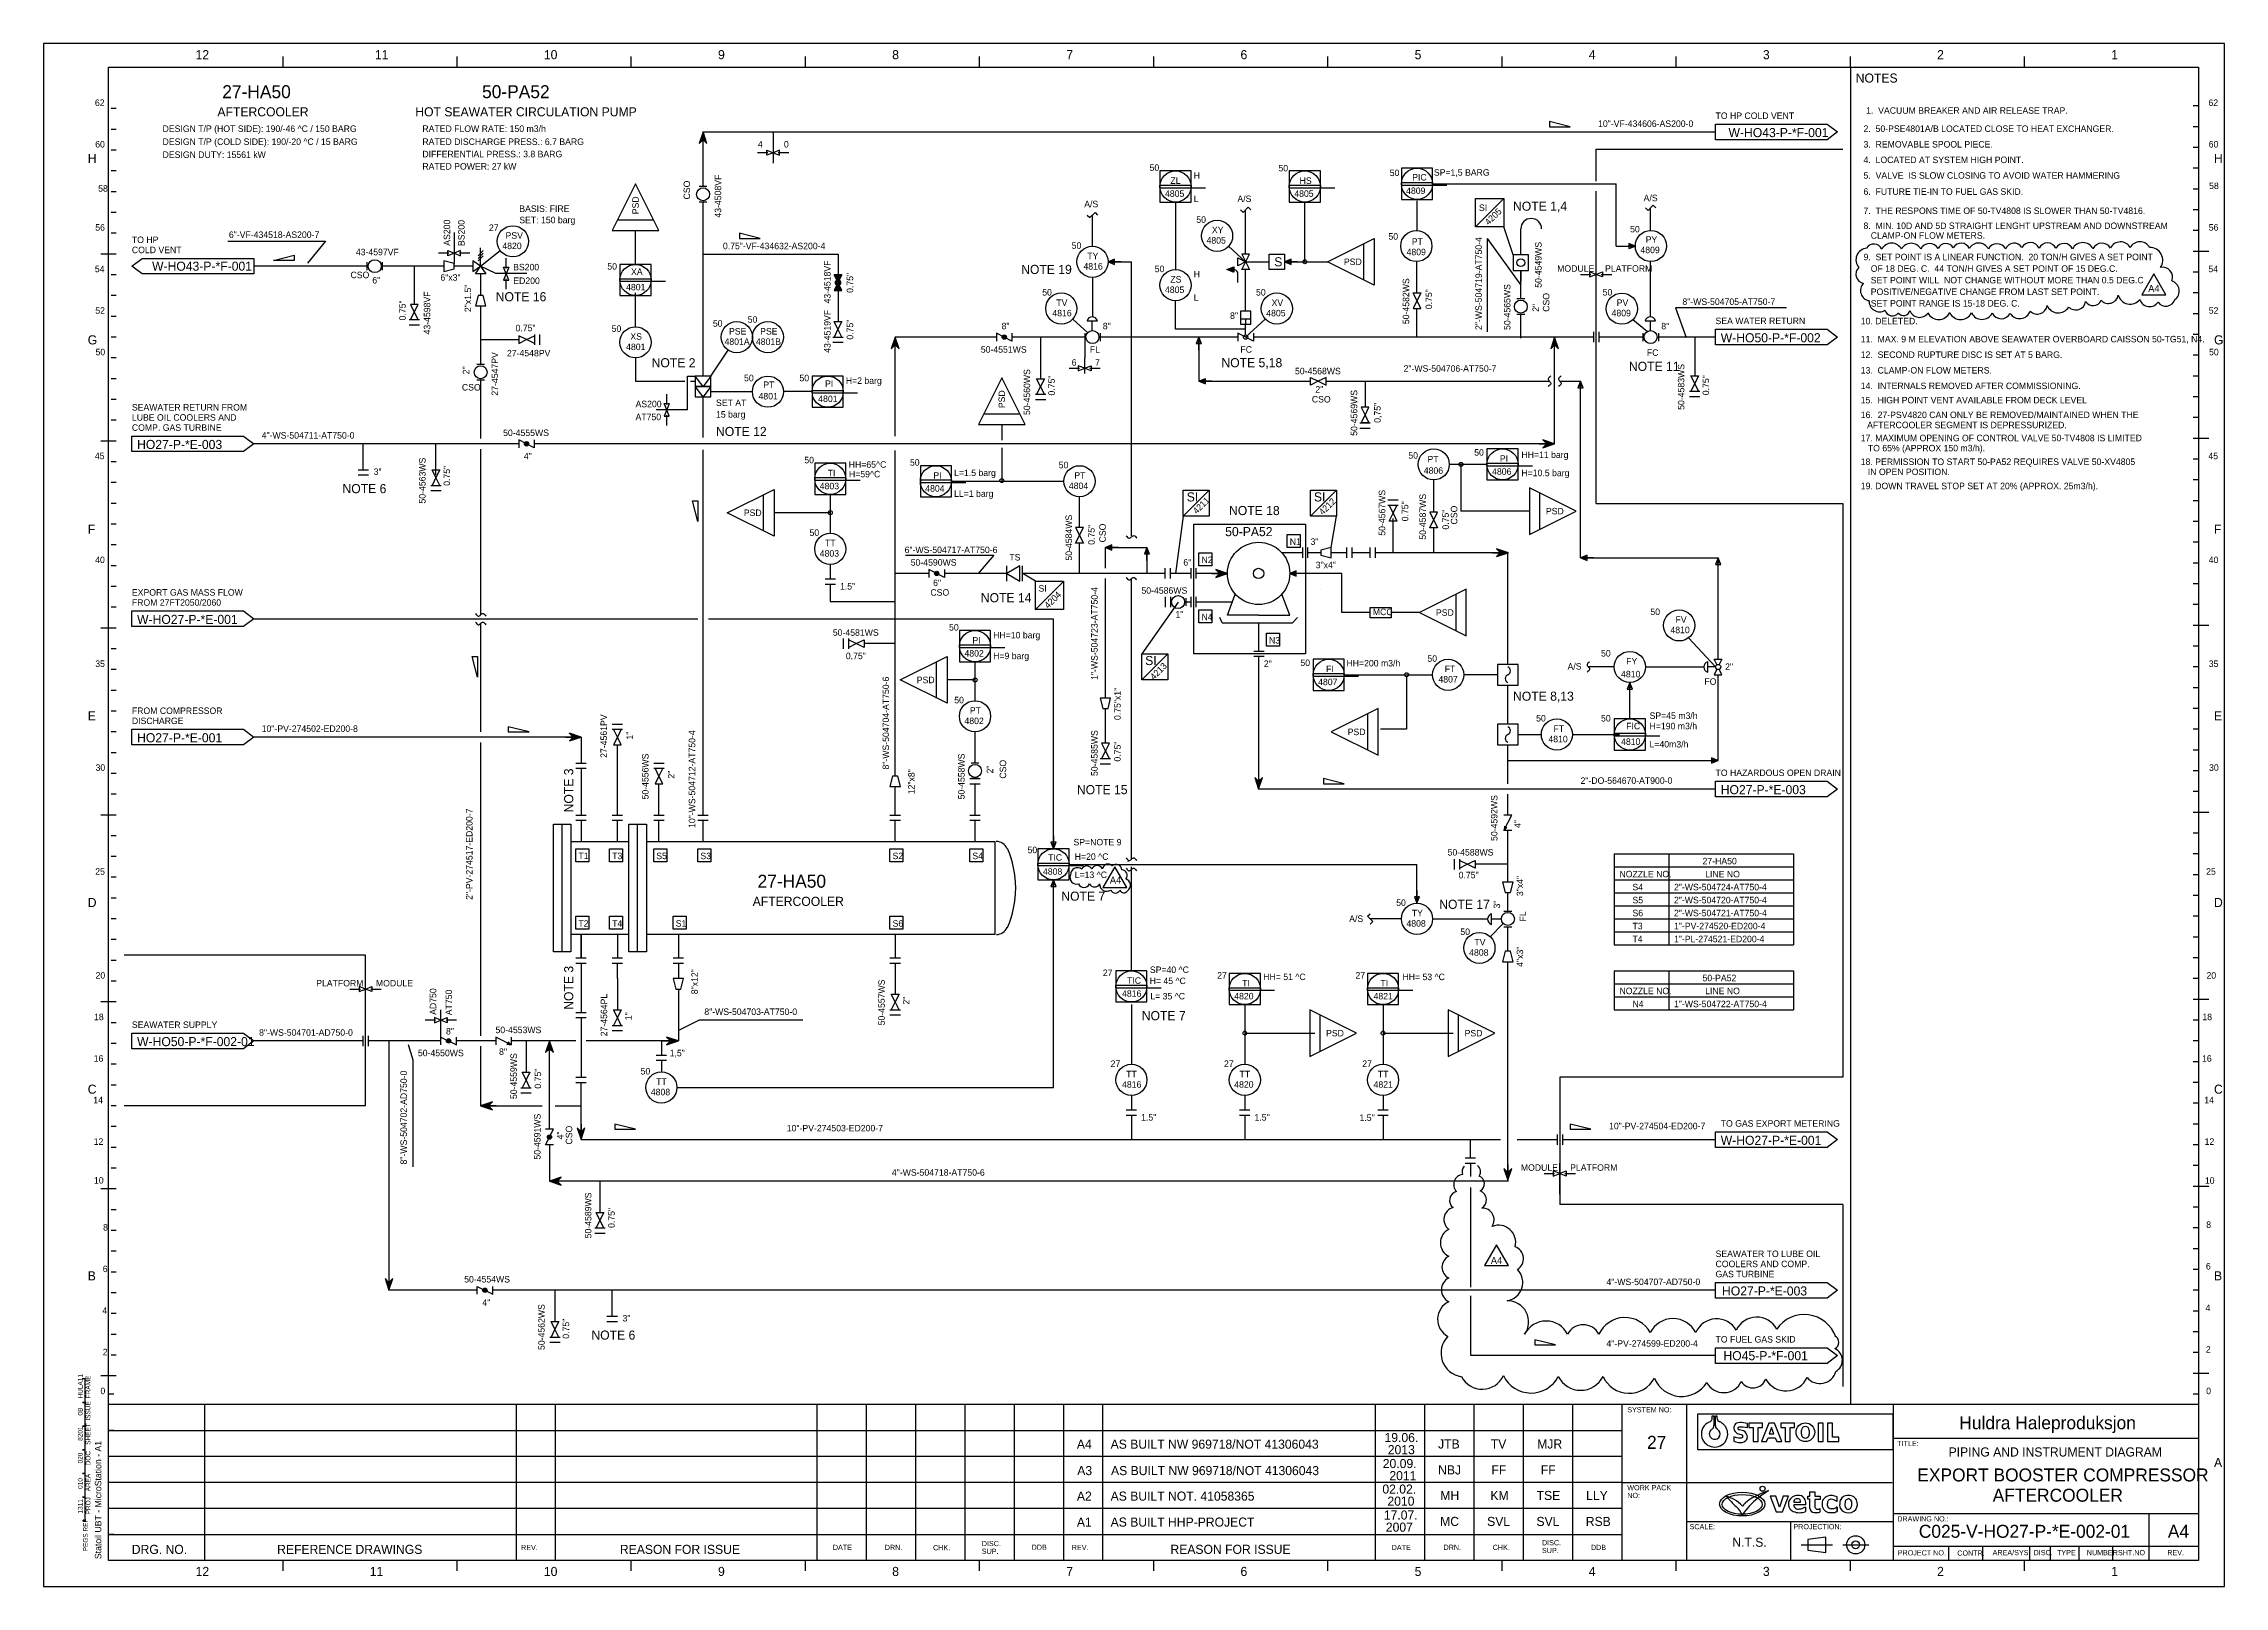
# Model space of a CAD drawing. Extents: x 0 to 840, y 0 to 594.
import ezdxf

# ---------------------------------------------------------------- set-up
doc = ezdxf.new("R2010")
doc.units = 0
for name, color, linetype in [('01-LIN-025-A', 7, 'Continuous'), ('08-LIN-050-A', 7, 'Continuous'), ('11-LIN-070-A', 7, 'Continuous'), ('14-LIN-025-DASH', 7, 'Continuous'), ('15-LIN-025-PHAN', 7, 'Continuous'), ('18-LIN-025-SP', 7, 'Continuous'), ('34-TXT-018', 7, 'Continuous'), ('35-TXT-025', 7, 'Continuous'), ('36-TXT-035', 7, 'Continuous'), ('37-TXT-050', 7, 'Continuous'), ('39-TXT-100', 7, 'Continuous'), ('40-', 7, 'Continuous'), ('43-', 7, 'Continuous'), ('45-', 7, 'Continuous'), ('47-', 7, 'Continuous'), ('50-REV-035-TRNG', 7, 'Continuous'), ('51-REV-035-CLD', 7, 'Continuous'), ('60-', 7, 'Continuous')]:
    doc.layers.add(name, color=color, linetype=linetype)

msp = doc.modelspace()

# ---------------------------------------------------------------- texts
at = {"layer": '01-LIN-025-A'}
for s, height, p in [('SI', 3.5, (440.31, 417.73)), ('SI', 3.5, (489.31, 417.73)), ('6"', 2.5, (439, 393)), ('SI', 3.5, (424.31, 354.73)), ('2"', 2.5, (470, 354))]:
    msp.add_text(s, height=height, dxfattribs=at).set_placement(p)
at = {"layer": '18-LIN-025-SP'}
for s, p in [('50-4549WS', (577, 500)), ('50-4582WS', (526, 486))]:
    msp.add_text(s, height=2.5, rotation=90, dxfattribs=at).set_placement(p)
for s, p in [('50-4581WS', (304, 366)), ('2"-DO-564670-AT900-0', (592, 309))]:
    msp.add_text(s, height=2.5, dxfattribs=at).set_placement(p)
at = {"layer": '34-TXT-018'}
msp.add_text('TS', height=2.5, dxfattribs=at).set_placement((372, 395))
for s, p in [('HULA11', (15, 72.35)), ('FRAME', (18, 72.43)), ('0B', (15, 65.78)), ('ISSUE', (18, 63.83)), ('8201', (15, 56.03)), ('SHEET', (18, 54.51)), ('020', (15, 47.33)), ('DOC', (18, 46.6)), ('AREA', (18, 36.59)), ('010', (15, 37.54)), ('PROJ', (18, 27.73)), ('1311', (15, 28.05)), ('PEGS REF', (17, 13.49))]:
    msp.add_text(s, height=1.8, rotation=89.9544, dxfattribs=at).set_placement(p)
at = {"layer": '35-TXT-025'}
for s, p in [('10"-VF-434606-AS200-0', (598.76, 561.93)), ('TO HP COLD VENT', (644, 565)), ('1.  VACUUM BREAKER AND AIR RELEASE TRAP.', (702, 567)), ('DESIGN T/P (HOT SIDE): 190/-46 ^C / 150 BARG', (45.82, 560)), ('DESIGN T/P (COLD SIDE): 190/-20 ^C / 15 BARG', (45.82, 555)), ('RATED FLOW RATE: 150 m3/h', (145.89, 560)), ('RATED DISCHARGE PRESS.: 6.7 BARG', (145.89, 555)), ('4', (275.14, 554)), ('0', (285.14, 554)), ('3.  REMOVABLE SPOOL PIECE.', (701, 554)), ('2.  50-PSE4801A/B LOCATED CLOSE TO HEAT EXCHANGER.', (701, 560)), ('DESIGN DUTY: 15561 kW', (45.82, 550)), ('DIFFERENTIAL PRESS.: 3.8 BARG', (145.89, 550.24)), ('RATED POWER: 27 kW', (145.89, 545.51)), ('50', (426, 545)), ('50', (475.63, 544.8)), ('4.  LOCATED AT SYSTEM HIGH POINT.   ', (701, 548)), ('ZL', (434, 540)), ('H', (443, 542)), ('HS', (483.8, 540)), ('50', (518.51, 543)), ('4809', (524.81, 536.1)), ('PIC', (527.17, 541.3)), ('SP=1,5 BARG', (535.51, 543.15)), ('5.  VALVE  IS SLOW CLOSING TO AVOID WATER HAMMERING', (701, 542)), ('6.  FUTURE TIE-IN TO FUEL GAS SKID.', (701, 535.78)), ('BASIS: FIRE', (183.23, 529.2)), ('A/S', (400.83, 531)), ('4805', (431.94, 535)), ('L', (443, 533)), ('A/S', (459.83, 533)), ('4805', (481.75, 535)), ('SI', (552.86, 529.57)), ('A/S', (616.29, 533.33)), ('7.  THE RESPONS TIME OF 50-TV4808 IS SLOWER THAN 50-TV4816.', (701, 528.4)), ('6"-VF-434518-AS200-7', (71.37, 519.19)), ('27', (171.53, 521.88)), ('PSV', (177.93, 518.88)), ('SET: 150 barg', (183.23, 524.85)), ('50', (444, 525)), ('XY', (450, 521)), ('50', (518, 518.53)), ('50', (611.08, 521.32)), ('8.  MIN. 10D AND 5D STRAIGHT LENGHT UPSTREAM AND DOWNSTREAM', (701, 522.63)), ('   CLAMP-ON FLOW METERS.', (701, 518.88)), ('TO HP', (34, 517.22)), ('COLD VENT', (34, 513.32)), ('43-4597VF', (120.27, 512.51)), ('4820', (176.69, 514.87)), ('0.75"-VF-434632-AS200-4', (261.65, 514.84)), ('50', (396, 515)), ('TY', (402, 511)), ('4805', (447.94, 517)), ('4809', (524.99, 512.53)), ('PT', (527, 516.53)), ('4809', (615.07, 513.32)), ('PY', (617.08, 517.32)), ('9.  SET POINT IS A LINEAR FUNCTION.  20 TON/H GIVES A SET POINT', (701, 510.6)), ('CSO', (118.21, 503.69)), ('6"', (126.6, 501.65)), ('6"x3"', (152.83, 502.71)), ('BS200', (180.85, 506.7)), ('50', (217.14, 507)), ('XA', (226.26, 504.92)), ('4816 ', (400.53, 507)), ('50', (428, 506)), ('ZS', (434, 502)), ('H', (443, 504)), ('PSD', (500.86, 508.75)), ('MODULE', (583, 506.17)), ('PLATFORM', (601.45, 506.17)), ('   OF 18 DEG. C.  44 TON/H GIVES A SET POINT OF 15 DEG.C. ', (701, 506.14)), ('   SET POINT WILL  NOT CHANGE WITHOUT MORE THAN 0.5 DEG.C', (701, 501.68)), ('ED200', (180.91, 501.46)), ('4801', (224.37, 499)), ('50', (384.65, 497)), ('4805', (431.94, 498)), ('L', (443, 495)), ('50', (467, 497)), ('50', (600.52, 497.02)), ('8"-WS-504705-AT750-7', (631.24, 493.39)), ('   POSITIVE/NEGATIVE CHANGE FROM LAST SET POINT.', (701, 497.22)), ('50', (257.79, 485)), ('50', (271.19, 486.53)), ('4816 ', (388.56, 489)), ('TV', (390.07, 493)), ('8"', (457, 488)), ('4805', (470.94, 489)), ('XV', (473, 493)), ('4809', (603.96, 489.02)), ('PV', (605.94, 493.02)), ('SEA WATER RETURN', (644, 486)), ('10. DELETED.', (699.93, 485.93)), ('   SET POINT RANGE IS 15-18 DEG. C.', (701, 492.76)), ('0.75"', (181.78, 483.25)), ('50', (218.79, 483)), ('XS', (226, 480)), ('4801A', (262.27, 478)), ('PSE', (264, 482)), ('4801B', (274.37, 478)), ('PSE', (276, 482)), ('8"', (369, 484)), ('8"', (408, 484)), ('8"', (623.11, 483.98)), ('11.  MAX. 9 M ELEVATION ABOVE SEAWATER OVERBOARD CAISSON 50-TG51, N4.', (699.93, 478.98)), ('27-4548PV', (178.47, 473.58)), ('4801', (224.37, 476)), ('50-4551WS', (361, 475)), ('6', (396, 470)), ('FL', (403, 475)), ('7', (405, 470)), ('FC', (461, 475)), ('FC', (617.56, 473.79)), ('12.  SECOND RUPTURE DISC IS SET AT 5 BARG.', (699.93, 472.98)), ('CSO', (161.12, 460.44)), ('50', (269.79, 464)), ('PT', (277.21, 461.42)), ('50', (291.14, 464)), ('PI', (301, 461.84)), ('H=2 barg', (309, 463)), ('50-4568WS', (482, 466.68)), ('2"', (489.86, 459.63)), ('2"-WS-504706-AT750-7', (523.84, 467.67)), ('13.  CLAMP-ON FLOW METERS.', (699.93, 466.98)), ('14.  INTERNALS REMOVED AFTER COMMISSIONING.', (699.93, 460.98)), ('SEAWATER RETURN FROM', (34, 452.72)), ('AS200', (228, 454)), ('SET AT', (259, 454.46)), ('4801', (275.37, 457)), ('4801', (298.37, 456)), ('CSO', (488.51, 455.83)), ('15.  HIGH POINT VENT AVAILABLE FROM DECK LEVEL ', (699.93, 455.5)), ('COMP. GAS TURBINE', (34, 444.92)), ('LUBE OIL COOLERS AND', (34, 448.82)), ('50-4555WS', (177, 442.92)), ('AT750', (228, 449)), ('15 barg', (259, 450)), ('16.  27-PSV4820 CAN ONLY BE REMOVED/MAINTAINED WHEN THE', (699.93, 449.82)), ('   AFTERCOOLER SEGMENT IS DEPRESSURIZED.', (699.6, 445.92)), ('4"-WS-504711-AT750-0', (84, 441.92)), ('50', (551.04, 435.37)), ('HH=11 barg', (569.23, 434.45)), ('17. MAXIMUM OPENING OF CONTROL VALVE 50-TV4808 IS LIMITED', (699.93, 440.91)), ('   TO 65% (APPROX 150 m3/h).', (699.88, 437.01)), ('3"', (127.12, 427.92)), ('4"', (185, 433.92)), ('50', (293.01, 432.41)), ('TI', (302.01, 427.41)), ('HH=65^C', (310.12, 430.7)), ('H=59^C', (310.21, 427)), ('50', (333.7, 431.5)), ('PI', (342.7, 426.5)), ('L=1.5 barg', (350.7, 427.5)), ('50', (391.01, 430.5)), ('PT', (397.01, 426.5)), ('50', (525.67, 434.19)), ('4806', (531.62, 428.37)), ('PT', (533.04, 432.77)), ('4806', (557.93, 427.99)), ('PI', (560.94, 433)), ('H=10.5 barg', (569.23, 427.45)), ('18. PERMISSION TO START 50-PA52 REQUIRES VALVE 50-XV4805 ', (699.93, 431.77)), ('   IN OPEN POSITION.', (699.88, 427.87)), ('4803', (298.96, 422.41)), ('4804', (339.59, 421.5)), ('LL=1 barg', (350.7, 419.5)), ('4804', (394.91, 422.5)), ('19. DOWN TRAVEL STOP SET AT 20% (APPROX. 25m3/h).', (699.93, 422.44)), ('PSD', (269.7, 412.13)), ('PSD', (578.66, 412.75)), ('50', (295.01, 404.47)), ('N1', (480, 401)), ('3"', (488, 401)), ('4803', (298.96, 396.47)), ('TT', (301.01, 400.47)), ('6"-WS-504717-AT750-6', (331.65, 397.84)), ('50-4590WS', (334, 393)), ('N2', (446, 394)), ('6"', (342.61, 385.13)), ('3"x4"', (490, 392)), ('EXPORT GAS MASS FLOW', (34, 381.46)), ('FROM 27FT2050/2060', (34, 377.56)), ('1.5"', (306.76, 383.8)), ('CSO', (341.58, 381.44)), ('SI', (383.21, 383.01)), ('50-4586WS', (422.87, 382.21)), ('50', (348.76, 368)), ('1"', (436, 373)), ('N4', (446, 372)), ('MCC', (512, 373.95)), ('PSD', (536.31, 373.7)), ('50', (618.9, 374)), ('FV', (628.59, 371)), ('PI', (357.76, 363)), ('HH=10 barg', (365.76, 365)), ('N3', (472, 363)), ('4810', (626.62, 367)), ('0.75"', (309, 357)), ('4802', (354.7, 358)), ('H=9 barg', (365.76, 357)), ('50', (484.09, 354.37)), ('FI', (493.99, 352)), ('HH=200 m3/h', (501.84, 354.2)), ('50', (533, 356)), ('FT', (539.68, 352)), ('A/S', (587, 353)), ('50', (599.9, 358)), ('FY', (609.59, 355)), ('2"', (647.69, 352.85)), ('PSD', (336.33, 347.75)), ('4807', (490.93, 346.99)), ('4807', (537.27, 348)), ('4810', (607.62, 350)), ('FO', (639.71, 347.14)), ('FROM COMPRESSOR', (34, 335.9)), ('50', (350.76, 340)), ('PT', (356.76, 336)), ('SP=45 m3/h', (618.59, 334)), ('DISCHARGE', (34, 332)), ('10"-PV-274502-ED200-8', (84, 329)), ('4802', (354.7, 332)), ('PSD', (502.31, 327.75)), ('50', (574.9, 333)), ('FT', (581.59, 329)), ('50', (599.9, 333)), ('FIC', (609.59, 330)), ('H=190 m3/h', (618.59, 330)), ('4810', (579.62, 325)), ('4810', (607.62, 324)), ('L=40m3/h', (618.59, 323)), ('TO HAZARDOUS OPEN DRAIN', (644, 312)), ('SP=NOTE 9', (396.69, 285.3)), ('T1', (206, 280)), ('T3', (219, 280)), ('S5', (236, 280)), ('S3', (253, 280)), ('S2', (327, 280)), ('S4', (357.76, 280)), ('50', (379, 282.3)), ('TIC', (386.92, 279.4)), ('H=20 ^C', (397.17, 279.73)), ('50-4588WS', (540.81, 281.39)), ('27-HA50', (639, 278)), ('4808', (384.94, 274)), ('L=13 ^C', (397.17, 272.73)), ('0.75"', (545.05, 272.63)), ('NOZZLE NO.', (607, 273)), ('S4', (612, 268)), ('2"-WS-504724-AT750-4', (628, 268)), ('LINE NO', (640, 273)), ('50', (521, 262)), ('TY', (527, 258)), ('S5', (612, 263)), ('S6', (612, 258)), ('2"-WS-504720-AT750-4', (628, 263)), ('2"-WS-504721-AT750-4', (628, 258)), ('T2', (206, 254)), ('T4', (219, 254)), ('S1', (243.49, 254)), ('S6', (327, 254)), ('A/S', (502.89, 255.82)), ('4808', (524.94, 254)), ('50', (545.7, 250.81)), ('T3', (612, 253)), ('1"-PV-274520-ED200-4', (628, 253)), ('4808', (549.1, 242.81)), ('TV', (551.12, 246.81)), ('T4', (612, 248)), ('1"-PL-274521-ED200-4', (628, 248)), ('27', (408, 235)), ('SP=40 ^C', (426.12, 236.17)), ('27', (452.05, 234.02)), ('HH= 51 ^C', (469.79, 233.43)), ('27', (505.3, 234.02)), ('HH= 53 ^C', (523.41, 233.41)), ('50-PA52', (639, 233)), ('PLATFORM', (105, 231)), ('MODULE', (128, 231)), ('4816', (415.41, 227)), ('TIC', (417.33, 232)), ('H= 45 ^C', (426.04, 231.89)), ('L= 35 ^C', (426.29, 225.99)), ('4820', (458.61, 226)), ('TI', (461.67, 231)), ('4821', (512.28, 226)), ('TI', (514.92, 231)), ('NOZZLE NO.', (607, 228)), ('LINE NO', (640, 228)), ('8"-WS-504703-AT750-0', (254.49, 220)), ('N4', (612, 223)), ('1"-WS-504722-AT750-4', (628, 223)), ('SEAWATER SUPPLY', (34, 215)), ('8"-WS-504701-AD750-0', (83, 212)), ('8"', (155, 212.5)), ('50-4553WS', (174.06, 213)), ('PSD', (493.98, 211.75)), ('PSD', (547.35, 211.75)), ('50-4550WS', (144.17, 204.13)), ('8"', (175.43, 204.61)), ('1,5"', (241.15, 204.09)), ('27', (411, 200)), ('27', (454.67, 200)), ('27', (507.92, 200)), ('50', (229.95, 197.09)), ('TT', (235.95, 193.09)), ('4816', (415.41, 192)), ('TT', (417, 196)), ('4820', (458.61, 192)), ('TT', (460.67, 196)), ('4821', (512.28, 192)), ('TT', (513.92, 196)), ('4808', (233.89, 189.09)), ('10"-PV-274503-ED200-7', (286.26, 175.18)), ('1.5"', (422.75, 179.33)), ('1.5"', (466.42, 179.33)), ('1.5"', (506.87, 179.21)), ('10"-PV-274504-ED200-7', (603, 176)), ('4"-WS-504718-AT750-6', (326.75, 158.12)), ('MODULE', (569, 160)), ('PLATFORM', (588, 160)), ('SEAWATER TO LUBE OIL ', (644, 126.8)), ('50-4554WS', (162, 117)), ('4"-WS-504707-AD750-0', (601.99, 116)), ('COOLERS AND COMP.', (644, 122.9)), ('GAS TURBINE', (644, 119)), ('4"', (169, 108)), ('3"', (223, 102)), ('4"-PV-274599-ED200-4', (601.99, 92.27)), ('TO FUEL GAS SKID', (644, 93.87))]:
    msp.add_text(s, height=2.5, dxfattribs=at).set_placement(p)
for s, rotation, p in [('CSO', 90, (249, 534)), ('43-4508VF', 90, (261, 527)), ('PSD', 90, (229.25, 528.31)), ('4205', 45, (556.6, 523.9)), ('AS200', 90, (156.6, 516.18)), ('BS200', 90, (162.14, 516.06)), ('2"-WS-504719-AT750-4', 90, (554, 483.75)), ('43-4518VF', 90, (303.12, 493.95)), ('0.75"', 90, (311.85, 498.03)), ('43-4598VF', 90, (148.95, 482.03)), ('2"x1.5"', 90, (164.65, 490.64)), ('0.75"', 90, (534.81, 491.75)), ('50-4565WS', 90, (565, 483.75)), ('CSO', 90, (580, 490.75)), ('0.75"', 90, (139.46, 487.42)), ('43-4519VF', 90, (303.12, 474.95)), ('0.75"', 90, (311.85, 480.03)), ('2"', 90, (576, 490.75)), ('27-4547PV', 90, (175.04, 458.48)), ('50-4583WS', 90, (632, 453)), ('2"', 90, (163.94, 466.69)), ('50-4560WS', 90, (380, 451)), ('0.75"', 90, (389.5, 458.5)), ('0.75"', 90, (641.5, 458.63)), ('PSD', 90, (370.32, 453.64)), ('50-4569WS', 90, (506, 443)), ('0,75"', 90, (515, 448)), ('50-4563WS', 90, (147.12, 416.92)), ('0.75"', 90, (156.55, 423.74)), ('50-4567WS', 90, (516.78, 404.53)), ('50-4587WS', 90, (532.44, 403)), ('50-4584WS', 90, (396.12, 394.95)), ('4211', 45, (444.16, 412.67)), ('4212', 45, (492.7, 412.27)), ('0.75"', 90, (525.65, 410.09)), ('0.75"', 90, (541.27, 406.89)), ('CSO', 90, (544.53, 408.87)), ('0.75"', 90, (404.85, 401.03)), ('CSO', 90, (409.12, 401.95)), ('4204', 45, (386.95, 376.33)), ('1"-WS-504723-AT750-4', 90, (406, 349)), ('4213', 45, (427.66, 348.86)), ('8"-WS-504704-AT750-6', 90, (325.65, 314.51)), ('0.75"x1"', 90, (414.87, 333.56)), ('27-4561PV', 90, (217, 319)), ('1"', 90, (227, 326)), ('10"-WS-504712-AT750-4', 90, (251, 292)), ('50-4585WS', 90, (406, 312)), ('50-4556WS', 90, (233, 303)), ('50-4558WS', 90, (354.76, 303)), ('0.75"', 90, (414.87, 317.56)), ('2"', 90, (243, 311)), ('12"x8"', 90, (335.5, 305)), ('2"', 90, (365.76, 313)), ('CSO', 90, (370.76, 311)), ('50-4592WS', 90, (560, 287)), ('2"-PV-274517-ED200-7', 90, (165.21, 264.31)), ('4"', 90, (569, 292)), ('3"x4"', 90, (569.89, 265.78)), ('3"', 90, (561.02, 261)), ('FL', 90, (571.02, 256)), ('4"x3"', 90, (569.89, 238.56)), ('8"x12"', 90, (251.99, 228)), ('AD750', 90, (151.25, 220.06)), ('AT750', 90, (157.31, 219.9)), ('27-4564PL', 90, (217.08, 211.8)), ('50-4557WS', 90, (324, 216)), ('2"', 90, (333.5, 224)), ('1"', 90, (226.5, 218)), ('50-4559WS', 90, (182.31, 187.62)), ('8"-WS-504702-AD750-0', 90, (139.94, 162.45)), ('0.75"', 90, (191.62, 191.64)), ('50-4591WS', 90, (191.41, 164.33)), ('CSO', 90, (203.62, 170.12)), ('4"', 90, (200.26, 172.1)), ('50-4589WS', 90, (211, 134)), ('0.75"', 90, (219.98, 138.01)), ('50-4562WS', 90, (193, 91)), ('0.75"', 90, (202.44, 95.35))]:
    msp.add_text(s, height=2.5, rotation=rotation, dxfattribs=at).set_placement(p)
at = {"layer": '36-TXT-035'}
for s, height, p in [('NOTES', 3.5, (698, 579)), ('AFTERCOOLER', 3.5, (66.95, 566)), ('HOT SEAWATER CIRCULATION PUMP', 3.5, (143.17, 566)), ('W-HO43-P-*F-001', 3.5, (649, 558)), ('NOTE 1,4', 3.5, (566, 529.67)), ('W-HO43-P-*F-001', 3.5, (41.77, 506.56)), ('NOTE 19', 3.5, (376.54, 505.32)), ('S', 3.5, (474.03, 508.25)), ('NOTE 16', 3.5, (174.14, 494.8)), ('W-HO50-P-*F-002', 3.5, (646, 479)), ('NOTE 2', 3.5, (234.19, 469.38)), ('NOTE 5,18', 3.5, (453.68, 469.4)), ('NOTE 11', 3.5, (610.63, 467.99)), ('NOTE 12', 3.5, (259, 442.92)), ('HO27-P-*E-003', 3.5, (36, 437.92)), ('NOTE 6', 3.5, (115.12, 420.92)), ('NOTE 18', 3.5, (456.61, 412.48)), ('50-PA52', 3.5, (455.13, 404.36)), ('NOTE 14', 3.5, (361, 378.92)), ('W-HO27-P-*E-001', 3.5, (36, 370.56)), ('NOTE 8,13', 3.5, (566, 341)), ('HO27-P-*E-001', 3.5, (36, 325)), ('NOTE 15', 3.5, (398, 305)), ('HO27-P-*E-003', 3.5, (646, 305)), ('AFTERCOOLER', 3.5, (273.13, 262)), ('NOTE 7', 3.5, (392, 264)), ('NOTE 17', 3.5, (537.56, 260.86)), ('NOTE 7', 3.5, (423, 218)), ('W-HO50-P-*F-002-01', 3.5, (36, 208)), ('TO GAS EXPORT METERING', 2.5, (646, 177)), ('W-HO27-P-*E-001', 3.5, (646, 170)), ('HO27-P-*E-003', 3.5, (646.49, 112)), ('NOTE 6', 3.5, (211, 95)), ('HO45-P-*F-001', 3.5, (647.05, 87.07)), ('19.06.', 3.5, (516.49, 55.55)), ('A4', 3.5, (398, 53)), ('AS BUILT NW 969718/NOT 41306043', 3.5, (411, 53)), ('2013', 3.5, (517.76, 50.89)), ('JTB ', 3.5, (537.14, 53.08)), ('TV', 3.5, (557.43, 53.08)), ('MJR', 3.5, (575.3, 53.08)), ('PIPING AND INSTRUMENT DIAGRAM', 3.5, (733.77, 50)), ('A3', 3.5, (398.15, 42.83)), ('AS BUILT NW 969718/NOT 41306043', 3.5, (411.15, 42.83)), ('20.09.', 3.5, (515.83, 45.55)), ('2011', 3.5, (518.37, 40.89)), ('NBJ', 3.5, (537.14, 43.08)), ('FF', 3.5, (557.69, 43.08)), ('FF', 3.5, (576.69, 43.08)), ('A2', 3.5, (398, 33)), ('AS BUILT NOT. 41058365', 3.5, (411, 33)), ('02.02.', 3.5, (515.67, 35.72)), ('2010', 3.5, (517.62, 31.06)), ('MH', 3.5, (537.98, 33.25)), ('KM', 3.5, (557.28, 33.25)), ('TSE', 3.5, (575.09, 33.25)), ('LLY', 3.5, (594.15, 33.25)), ('A1', 3.5, (398, 23)), ('AS BUILT HHP-PROJECT', 3.5, (411, 23)), ('17.07.', 3.5, (516.22, 25.72)), ('MC', 3.5, (537.92, 23.25)), ('SVL', 3.5, (556.02, 23.25)), ('SVL', 3.5, (575.02, 23.25)), ('RSB', 3.5, (594.02, 23.25)), ('2007', 3.5, (517.01, 21.06)), ('N.T.S.', 3.5, (650.46, 15.25))]:
    msp.add_text(s, height=height, dxfattribs=at).set_placement(p)
for p in [(204, 298), (204, 222)]:
    msp.add_text('NOTE 3', height=3.5, rotation=90, dxfattribs=at).set_placement(p)
at = {"layer": '37-TXT-050'}
for s, p in [('27-HA50', (68.82, 573)), ('50-PA52', (168.89, 573)), ('27-HA50', (275, 269)), ('Huldra Haleproduksjon', (737.9, 60.5)), ('27', (617.61, 52.95)), ('EXPORT BOOSTER COMPRESSOR', (721.72, 40.4)), ('AFTERCOOLER', (750.76, 32.6)), ('C025-V-HO27-P-*E-002-01', (722.3, 18.7)), ('A4', (818.22, 18.7))]:
    msp.add_text(s, height=5, dxfattribs=at).set_placement(p)
at = {"layer": '39-TXT-100'}
for s, height, p in [('62', 2.5, (19.76, 570)), ('62', 2.5, (833.86, 570)), ('60', 2.5, (19.87, 554)), ('60', 2.5, (833.97, 554)), ('58', 2.5, (21.02, 537)), ('58', 2.5, (834.12, 538)), ('56', 2.5, (19.89, 522)), ('56', 2.5, (833.99, 522)), ('54', 2.5, (19.74, 506)), ('54', 2.5, (833.84, 506)), ('52', 2.5, (19.89, 490)), ('52', 2.5, (833.98, 490)), ('50', 2.5, (20, 474)), ('50', 2.5, (834.1, 474)), ('45', 2.5, (19.74, 434)), ('45', 2.5, (833.84, 434)), ('40', 2.5, (19.86, 394)), ('40', 2.5, (833.96, 394)), ('35', 2.5, (19.89, 354)), ('35', 2.5, (833.98, 354)), ('30', 2.5, (20, 314)), ('30', 2.5, (834.1, 314)), ('25', 2.5, (19.89, 274)), ('25', 2.5, (832.98, 274)), ('20', 2.5, (20, 234)), ('20', 2.5, (833.1, 234)), ('18', 2.5, (19.42, 218)), ('18', 2.5, (831.52, 218)), ('16', 2.5, (19.29, 202)), ('16', 2.5, (831.39, 202)), ('14', 2.5, (19.14, 186)), ('14', 2.5, (832.24, 186)), ('12', 2.5, (19.28, 170)), ('12', 2.5, (832.38, 170)), ('10', 2.5, (19.4, 155.1)), ('10', 2.5, (832.49, 155)), ('8', 2.5, (22.91, 137)), ('8', 2.5, (833.01, 138)), ('6', 2.5, (22.79, 121)), ('6', 2.5, (832.89, 122)), ('4', 2.5, (22.64, 105)), ('4', 2.5, (832.74, 106)), ('2', 2.5, (832.88, 90)), ('2', 2.5, (22.78, 89)), ('0', 2.5, (21.89, 74)), ('0', 2.5, (832.99, 74)), ('SYSTEM NO:', 2, (610, 67)), ('TITLE:', 2, (714, 54)), ('WORK PACK', 2, (610, 37)), ('NO:', 2, (610, 34)), ('DRAWING NO.:', 2, (714, 25)), ('DISC.', 2, (361.36, 15.5)), ('DISC.', 2, (577.15, 15.81)), ('SCALE:', 2, (634, 22)), ('PROJECTION:', 2, (674, 22)), ('REV.', 2, (183.91, 13.97)), ('DATE', 2, (304, 14)), ('DRN.', 2, (324, 14)), ('CHK.', 2, (342.6, 13.89)), ('SUP.', 2, (361.36, 12.5)), ('DDB', 2, (380.56, 14.07)), ('REV.', 2, (396.05, 13.96)), ('DATE', 2, (519.26, 13.98)), ('DRN.', 2, (539.22, 14.04)), ('CHK.', 2, (558.17, 14.01)), ('SUP.', 2, (577.15, 12.81)), ('DDB', 2, (596, 14)), ('PROJECT NO.', 2, (714.19, 11.92)), ('CONTR.', 2, (737.12, 11.81)), ('AREA/SYS', 2, (750.73, 12.01)), ('DISC.', 2, (766.53, 12)), ('TYPE', 2, (775.53, 12)), ('NUMBER', 2, (787, 12)), ('SHT.NO', 2, (799, 12)), ('REV.', 2, (818, 12))]:
    msp.add_text(s, height=height, dxfattribs=at).set_placement(p)
msp.add_text('Statoil UBT - MicroStation - A1', height=2.5, rotation=89.99999, dxfattribs=at).set_placement((22.24, 10.48))
at = {"layer": '40-'}
for s, p in [('12', (58.54, 588)), ('11', (127.62, 588)), ('10', (192.7, 588)), ('9', (259.78, 588)), ('8', (326.86, 588)), ('7', (393.94, 588)), ('6', (461.02, 588)), ('5', (528.1, 588)), ('4', (595.18, 588)), ('3', (662.26, 588)), ('2', (729.34, 588)), ('1', (796.42, 588)), ('H', (17, 548.06)), ('H', (836, 548.06)), ('G', (17, 478.19)), ('G', (836, 478.19)), ('F', (17, 405.31)), ('F', (836, 405.31)), ('E', (17, 333.44)), ('E', (836, 333.44)), ('D', (17, 261.56)), ('D', (836, 261.56)), ('C', (17, 189.69)), ('C', (836, 189.69)), ('B', (17, 117.81)), ('B', (836, 117.81)), ('A', (836, 45.94)), ('DRG. NO.', (33.96, 12.49)), ('REFERENCE DRAWINGS', (89.96, 12.49)), ('REASON FOR ISSUE', (221.96, 12.49)), ('REASON FOR ISSUE', (434.03, 12.51)), ('12', (58.54, 4)), ('11', (125.62, 4)), ('10', (192.7, 4)), ('9', (259.78, 4)), ('8', (326.86, 4)), ('7', (393.94, 4)), ('6', (461.02, 4)), ('5', (528.1, 4)), ('4', (595.18, 4)), ('3', (662.26, 4)), ('2', (729.34, 4)), ('1', (796.42, 4))]:
    msp.add_text(s, height=3.5, dxfattribs=at).set_placement(p)
at = {"layer": '50-REV-035-TRNG'}
for p in [(810.67, 498.41), (410.7, 270.59), (557.45, 124.14)]:
    msp.add_text('A4', height=2.669, dxfattribs=at).set_placement(p)

# ---------------------------------------------------------------- blocks, each defined once
blk = doc.blocks.new('VETHOF')
at = {"layer": '35-TXT-025'}
for p, q in [((0.41, -1.3), (1.85, -5.04)), ((0.41, -1.31), (0.42, -1.31)), ((1.85, -5.04), (3.31, -5.04)), ((3.31, -5.04), (4.76, -1.31)), ((8.91, -3.39), (6.02, -3.39)), ((6.02, -3.39), (6.02, -3.39)), ((6.04, -2.75), (7.66, -2.75)), ((6.04, -2.75), (6.04, -2.75)), ((7.16, -1.93), (6.63, -1.93)), ((8.68, -3.97), (8.83, -3.97)), ((8.83, -3.97), (8.87, -4.96)), ((9.39, -2.06), (9.39, -1.28)), ((9.39, -1.28), (9.86, -1.28)), ((9.85, -2.06), (9.39, -2.06)), ((9.85, -4.22), (9.85, -2.06)), ((9.86, -1.28), (9.86, -0.24)), ((9.86, -0.24), (11.07, -0.24)), ((10.74, -3.85), (10.72, -3.83)), ((11.07, -0.24), (11.07, -1.28)), ((11.07, -1.28), (12.33, -1.28)), ((12.33, -2.08), (11.07, -2.08)), ((11.07, -2.08), (11.07, -3.93)), ((12.29, -4.26), (12.29, -5.14)), ((12.33, -1.28), (12.33, -2.08)), ((14.1, -3.62), (14.1, -3.06)), ((15.49, -4.35), (14.99, -4.35)), ((16.41, -3.92), (16.21, -3.92)), ((16.22, -2.53), (16.41, -2.53)), ((16.41, -2.53), (16.41, -1.5)), ((16.41, -3.92), (16.41, -4.95)), ((16.41, -4.95), (16.41, -3.92)), ((14.64, -5.24), (15.22, -5.23))]:
    blk.add_line(p, q, dxfattribs=at)
for points in [[(2.6, -3.94), (1.73, -1.3), (0.41, -1.3)], [(4.76, -1.31), (3.49, -1.3), (2.6, -3.94)]]:
    blk.add_lwpolyline(points, dxfattribs=at)
blk.add_circle((-1.43, 0.48), 0.605, dxfattribs=at)
for centre, radius, start, end in [((13.93, -22.68), 26.62, 121.5563, 128.3285), ((37.25, 42.28), 64.41, 222.5947, 225.7032), ((-14.08, -13.49), 12.79, 62.6066, 72.1906), ((-11.71, -8.47), 7.25, 41.0115, 61.0067), ((-14.02, -10.14), 8.92, 28.965, 45.1389), ((-3.16, -5.6), 3.6, 124.7387, 147.7308), ((8.37, -15.52), 17.55, 128.5803, 146.05), ((6.12, -18.57), 19.56, 108.2412, 125.4198), ((6.77, -3.21), 1.99, 154.3487, 183.6218), ((6.54, -3.31), 1.76, 180.9147, 248.3029), ((6.95, -3.34), 2.21, 78.1818, 153.4256), ((7.4, -1.55), 3.72, 246.066, 293.4026), ((7.11, -3.3), 1.1, 184.8601, 284.5167), ((7.34, -2.01), 2.35, 271.2552, 305.2681), ((7.31, -2.69), 1.52, 17.8896, 86.6586), ((6.01, -3.18), 2.91, 355.735, 19.13), ((10.95, -4.11), 1.11, 185.5058, 268.5279), ((11.23, 0.94), 6.17, 267.1617, 279.8493), ((11.68, -3.8), 0.621, 192.7792, 272.2628), ((11.84, -3.73), 0.699, 259.1117, 310.2572), ((14.63, -3.05), 1.82, 106.958, 189.6818), ((14.73, -3.35), 1.9, 180.2152, 267.4856), ((15.01, -4.27), 3.11, 63.2083, 107.2021), ((15.01, -2.96), 0.922, 90.9584, 186.0164), ((14.92, -4.02), 1.98, 48.9228, 87.6766), ((15.36, -3.23), 2.01, 265.9477, 301.2036), ((15.3, -3.22), 1.15, 279.5929, 322.5462), ((18.79, -3.46), 1.78, 170.4912, 263.3791), ((18.97, -3.03), 1.94, 151.7643, 183.9277), ((19.79, -3.3), 1.57, 162.7412, 208.9148), ((19.14, -2.82), 0.849, 86.3191, 180.85), ((19.09, -3.62), 0.807, 212.7849, 321.122), ((19.18, -3.11), 2.2, 254.0775, 321.1567), ((19.2, -3.25), 2.12, 29.0189, 101.4145), ((19.02, -2.88), 0.922, 8.7879, 79.0575), ((17.23, -3.04), 2.72, 336.4872, 6.4609), ((18.68, -3.2), 2.57, 329.8764, 22.4066)]:
    blk.add_arc(centre, radius, start, end, dxfattribs=at)
for centre, major_axis, ratio in [((-6.29, -3.19), (5.4, 0), 0.528293), ((-6.29, -3.28), (4.78, 0), 0.49425)]:
    blk.add_ellipse(centre, major_axis=major_axis, ratio=ratio, dxfattribs=at)
for centre, major_axis, ratio, start_param, end_param in [((6.66, -2.64), (0, -0.712), 0.880856, 3.185051, 4.854658), ((7.04, -2.64), (0, 0.717), 0.880776, 4.56178, 6.095477), ((15.03, -3.61), (-0.934, 0), 0.790089, 0.002176, 1.522775), ((18.68, -3.23), (0, 2.06), 0.822978, 6.225398, 7.281168)]:
    blk.add_ellipse(centre, major_axis=major_axis, ratio=ratio, start_param=start_param, end_param=end_param, dxfattribs=at)

# ---------------------------------------------------------------- linework, layer by layer
at = {"layer": '01-LIN-025-A'}
for p, q in [((566, 512.67), (562.41, 523.52)), ((168.34, 508.32), (175.9, 514.34)), ((456.44, 515.96), (463, 510)), ((556, 519), (556, 483)), ((556, 519), (569, 501)), ((174.17, 505.46), (168.34, 508.32)), ((569.01, 506.67), (569.01, 502.38)), ((305, 502.09), (305.91, 503)), ((305, 502.08), (305.93, 503)), ((305, 502.06), (305.94, 503)), ((305, 502.04), (305.96, 503)), ((305, 502.03), (305.97, 503)), ((305, 502.01), (305.99, 503)), ((305, 502), (306, 503)), ((305, 501.99), (306.01, 503)), ((305, 501.97), (306.03, 503)), ((305, 501.96), (306.04, 503)), ((305, 501.94), (306.06, 503)), ((305, 501.93), (306.07, 503)), ((305, 501.92), (306.08, 503)), ((306.09, 501), (305, 502.09)), ((306.07, 501), (305, 502.07)), ((306.06, 501), (305, 502.06)), ((306.05, 501), (305, 502.05)), ((306.03, 501), (305, 502.03)), ((306.02, 501), (305, 502.02)), ((306, 501), (305, 502)), ((305.99, 501), (305, 501.99)), ((305.97, 501), (305, 501.97)), ((305.96, 501), (305, 501.96)), ((305.94, 501), (305, 501.94)), ((305.93, 501), (305, 501.93)), ((305.91, 501), (305, 501.91)), ((305.01, 502.16), (305.84, 502.99)), ((305.01, 502.14), (305.86, 502.99)), ((305.01, 502.12), (305.88, 502.99)), ((305.01, 502.11), (305.89, 502.99)), ((305.01, 501.9), (306.1, 502.99)), ((305.01, 501.89), (306.11, 502.99)), ((305.01, 501.88), (306.12, 502.99)), ((305.01, 501.86), (306.14, 502.99)), ((305.01, 501.85), (306.15, 502.99)), ((305.01, 501.84), (306.16, 502.99)), ((306.16, 501.01), (305.01, 502.16)), ((306.15, 501.01), (305.01, 502.15)), ((306.14, 501.01), (305.01, 502.14)), ((306.13, 501.01), (305.01, 502.13)), ((306.11, 501.01), (305.01, 502.11)), ((306.1, 501.01), (305.01, 502.1)), ((305.9, 501.01), (305.01, 501.9)), ((305.88, 501.01), (305.01, 501.88)), ((305.86, 501.01), (305.01, 501.86)), ((305.85, 501.01), (305.01, 501.85)), ((305.02, 502.21), (305.79, 502.98)), ((305.02, 502.19), (305.81, 502.98)), ((305.02, 502.17), (305.83, 502.98)), ((305.02, 501.83), (306.17, 502.98)), ((305.02, 501.81), (306.19, 502.98)), ((305.02, 501.8), (306.2, 502.98)), ((305.02, 501.79), (306.21, 502.98)), ((306.21, 501.02), (305.02, 502.21)), ((306.2, 501.02), (305.02, 502.2)), ((306.19, 501.02), (305.02, 502.19)), ((306.17, 501.02), (305.02, 502.17)), ((305.83, 501.02), (305.02, 501.83)), ((305.81, 501.02), (305.02, 501.81)), ((305.79, 501.02), (305.02, 501.79)), ((305.03, 502.25), (305.75, 502.97)), ((305.03, 502.23), (305.77, 502.97)), ((305.03, 501.78), (306.22, 502.97)), ((305.03, 501.77), (306.23, 502.97)), ((305.03, 501.76), (306.24, 502.97)), ((305.03, 501.74), (306.26, 502.97)), ((306.26, 501.03), (305.03, 502.26)), ((306.25, 501.03), (305.03, 502.25)), ((306.23, 501.03), (305.03, 502.23)), ((306.22, 501.03), (305.03, 502.22)), ((305.77, 501.03), (305.03, 501.77)), ((305.75, 501.03), (305.03, 501.75)), ((305.04, 502.29), (305.71, 502.96)), ((305.04, 502.27), (305.73, 502.96)), ((305.04, 501.73), (306.27, 502.96)), ((305.04, 501.72), (306.28, 502.96)), ((305.04, 501.71), (306.29, 502.96)), ((306.29, 501.04), (305.04, 502.29)), ((306.28, 501.04), (305.04, 502.28)), ((306.27, 501.04), (305.04, 502.27)), ((305.74, 501.04), (305.04, 501.74)), ((305.71, 501.04), (305.04, 501.71)), ((305.05, 502.31), (305.69, 502.95)), ((305.05, 501.7), (306.3, 502.95)), ((305.05, 501.69), (306.31, 502.95)), ((305.05, 501.68), (306.32, 502.95)), ((306.32, 501.05), (305.05, 502.32)), ((306.31, 501.05), (305.05, 502.31)), ((306.3, 501.05), (305.05, 502.3)), ((305.69, 501.05), (305.05, 501.69)), ((305.06, 502.33), (305.67, 502.94)), ((305.06, 501.67), (306.33, 502.94)), ((305.06, 501.66), (306.34, 502.94)), ((305.06, 502.35), (305.65, 502.93)), ((306.35, 501.06), (305.06, 502.35)), ((306.34, 501.06), (305.06, 502.34)), ((305.67, 501.06), (305.06, 501.67)), ((305.65, 501.06), (305.06, 501.65)), ((305.07, 502.38), (305.62, 502.93)), ((305.07, 501.64), (306.36, 502.93)), ((305.07, 501.63), (306.37, 502.93)), ((305.07, 501.62), (306.38, 502.93)), ((306.38, 501.07), (305.07, 502.38)), ((306.37, 501.07), (305.07, 502.37)), ((306.36, 501.07), (305.07, 502.36)), ((305.63, 501.07), (305.07, 501.63)), ((305.08, 501.61), (306.39, 502.92)), ((305.08, 501.6), (306.4, 502.92)), ((306.4, 501.08), (305.08, 502.4)), ((306.39, 501.08), (305.08, 502.39)), ((305.6, 501.08), (305.08, 501.6)), ((305.09, 502.4), (305.6, 502.92)), ((305.09, 501.59), (306.41, 502.91)), ((305.09, 501.58), (306.42, 502.91)), ((306.42, 501.09), (305.09, 502.42)), ((306.41, 501.09), (305.09, 502.41)), ((305.1, 502.43), (305.57, 502.9)), ((305.1, 501.57), (306.43, 502.9)), ((305.1, 501.56), (306.44, 502.9)), ((306.44, 501.1), (305.1, 502.44)), ((306.43, 501.1), (305.1, 502.43)), ((305.57, 501.1), (305.1, 501.57)), ((305.11, 502.46), (305.54, 502.89)), ((305.11, 501.55), (306.45, 502.89)), ((305.11, 501.54), (306.46, 502.89)), ((306.46, 501.11), (305.11, 502.46)), ((306.45, 501.11), (305.11, 502.45)), ((305.55, 501.11), (305.11, 501.54)), ((305.12, 501.54), (306.46, 502.88)), ((305.12, 501.53), (306.47, 502.88)), ((306.48, 501.12), (305.12, 502.48)), ((306.47, 501.12), (305.12, 502.47)), ((305.13, 502.49), (305.51, 502.87)), ((305.13, 501.52), (306.48, 502.87)), ((305.13, 501.51), (306.49, 502.87)), ((306.49, 501.13), (305.13, 502.49)), ((306.48, 501.13), (305.13, 502.48)), ((305.52, 501.12), (305.13, 501.52)), ((305.14, 501.5), (306.5, 502.86)), ((305.14, 501.49), (306.51, 502.86)), ((306.51, 501.14), (305.14, 502.51)), ((306.5, 501.14), (305.14, 502.5)), ((305.15, 502.53), (305.47, 502.85)), ((305.15, 501.48), (306.52, 502.85)), ((305.15, 501.47), (306.53, 502.85)), ((306.53, 501.15), (305.15, 502.53)), ((306.52, 501.15), (305.15, 502.52)), ((305.48, 501.15), (305.15, 501.48)), ((305.16, 501.46), (306.54, 502.84)), ((305.16, 501.45), (306.55, 502.84)), ((306.55, 501.16), (305.16, 502.55)), ((306.54, 501.16), (305.16, 502.54)), ((305.17, 501.44), (306.56, 502.83)), ((305.17, 502.56), (305.43, 502.82)), ((305.17, 501.44), (306.56, 502.82)), ((306.56, 501.17), (305.17, 502.56)), ((305.44, 501.17), (305.17, 501.44)), ((305.18, 501.43), (306.57, 502.82)), ((306.57, 501.18), (305.18, 502.57)), ((306.57, 501.18), (305.18, 502.57)), ((305.19, 501.42), (306.58, 502.81)), ((305.19, 501.41), (306.59, 502.81)), ((306.59, 501.19), (305.19, 502.59)), ((306.58, 501.19), (305.19, 502.58)), ((305.2, 501.4), (306.6, 502.8)), ((306.6, 501.2), (305.2, 502.6)), ((305.21, 501.39), (306.61, 502.79)), ((305.21, 501.39), (306.61, 502.79)), ((306.62, 501.21), (305.21, 502.62)), ((306.61, 501.21), (305.21, 502.61)), ((305.39, 501.21), (305.21, 501.39)), ((305.22, 502.62), (305.38, 502.78)), ((305.22, 501.38), (306.62, 502.78)), ((305.22, 501.37), (306.63, 502.78)), ((306.62, 501.22), (305.22, 502.62)), ((305.23, 501.36), (306.64, 502.77)), ((306.64, 501.23), (305.23, 502.64)), ((306.63, 501.23), (305.23, 502.63)), ((305.24, 501.35), (306.65, 502.76)), ((305.24, 501.35), (306.65, 502.76)), ((306.65, 501.24), (305.24, 502.65)), ((305.25, 501.34), (306.66, 502.75)), ((306.66, 501.25), (305.25, 502.66)), ((306.66, 501.25), (305.25, 502.65)), ((305.26, 501.33), (306.67, 502.74)), ((305.26, 501.32), (306.68, 502.74)), ((306.67, 501.26), (305.26, 502.67)), ((305.27, 501.32), (306.68, 502.73)), ((306.69, 501.27), (305.27, 502.69)), ((306.68, 501.27), (305.27, 502.68)), ((305.28, 501.31), (306.69, 502.72)), ((306.69, 501.28), (305.28, 502.69)), ((305.29, 501.3), (306.7, 502.71)), ((305.29, 501.29), (306.71, 502.71)), ((306.71, 501.29), (305.29, 502.71)), ((306.7, 501.29), (305.29, 502.7)), ((306.71, 501.3), (305.3, 502.71)), ((305.3, 501.29), (306.71, 502.7)), ((306.72, 501.31), (305.31, 502.72)), ((305.31, 501.28), (306.72, 502.69)), ((306.74, 501.32), (305.32, 502.74)), ((306.73, 501.32), (305.32, 502.73)), ((305.32, 501.27), (306.73, 502.68)), ((305.32, 501.26), (306.73, 502.68)), ((306.74, 501.33), (305.33, 502.74)), ((305.33, 501.26), (306.74, 502.67)), ((306.75, 501.34), (305.34, 502.75)), ((305.34, 501.25), (306.75, 502.66)), ((306.76, 501.35), (305.35, 502.76)), ((306.76, 501.35), (305.35, 502.76)), ((305.35, 501.24), (306.76, 502.65)), ((305.35, 501.24), (306.76, 502.65)), ((306.77, 501.36), (305.36, 502.77)), ((305.36, 501.23), (306.77, 502.64)), ((306.78, 501.37), (305.37, 502.78)), ((305.37, 501.22), (306.78, 502.63)), ((306.78, 501.38), (305.38, 502.78)), ((305.38, 501.22), (306.78, 502.62)), ((306.8, 501.39), (305.39, 502.8)), ((306.79, 501.39), (305.39, 502.79)), ((305.39, 501.21), (306.79, 502.61)), ((305.39, 501.21), (306.79, 502.61)), ((306.8, 501.4), (305.4, 502.8)), ((305.4, 501.2), (306.8, 502.6)), ((306.81, 501.41), (305.41, 502.81)), ((305.41, 501.19), (306.81, 502.59)), ((306.81, 501.42), (305.42, 502.81)), ((305.42, 501.19), (306.81, 502.58)), ((306.82, 501.43), (305.43, 502.82)), ((305.43, 501.18), (306.82, 502.57)), ((306.83, 501.44), (305.44, 502.83)), ((305.44, 501.18), (306.82, 502.56)), ((305.44, 501.17), (306.83, 502.56)), ((306.84, 501.45), (305.45, 502.84)), ((306.83, 501.45), (305.45, 502.83)), ((305.45, 501.16), (306.84, 502.55)), ((306.84, 501.46), (305.46, 502.84)), ((305.46, 501.16), (306.84, 502.54)), ((306.85, 501.47), (305.47, 502.85)), ((305.47, 501.15), (306.85, 502.53)), ((306.85, 501.48), (305.48, 502.85)), ((305.48, 501.15), (306.85, 502.52)), ((306.86, 501.49), (305.49, 502.86)), ((305.49, 501.14), (306.86, 502.51)), ((306.86, 501.5), (305.5, 502.86)), ((305.5, 501.14), (306.86, 502.5)), ((306.87, 501.51), (305.51, 502.87)), ((305.51, 501.13), (306.87, 502.49)), ((306.88, 501.52), (305.52, 502.88)), ((305.52, 501.13), (306.87, 502.48)), ((306.88, 501.53), (305.53, 502.88)), ((305.53, 501.12), (306.88, 502.47)), ((305.53, 501.12), (306.88, 502.47)), ((306.89, 501.54), (305.54, 502.89)), ((305.54, 501.11), (306.89, 502.46)), ((306.89, 501.55), (305.55, 502.89)), ((305.55, 501.11), (306.89, 502.45)), ((306.89, 501.56), (305.56, 502.89)), ((305.56, 501.1), (306.9, 502.44)), ((306.9, 501.57), (305.57, 502.9)), ((306.9, 501.58), (305.57, 502.9)), ((305.57, 501.1), (306.9, 502.43)), ((306.91, 501.58), (305.58, 502.91)), ((305.58, 501.09), (306.91, 502.42)), ((306.91, 501.59), (305.59, 502.91)), ((305.59, 501.09), (306.91, 502.41)), ((306.92, 501.6), (305.6, 502.92)), ((305.6, 501.08), (306.92, 502.4)), ((306.92, 501.61), (305.61, 502.92)), ((305.61, 501.08), (306.92, 502.39)), ((305.62, 501.07), (306.93, 502.38)), ((306.93, 501.63), (305.63, 502.93)), ((305.63, 501.07), (306.93, 502.37)), ((306.93, 501.64), (305.64, 502.93)), ((305.64, 501.07), (306.93, 502.36)), ((306.93, 501.65), (305.65, 502.93)), ((305.65, 501.06), (306.94, 502.34)), ((306.94, 501.66), (305.66, 502.94)), ((306.94, 501.67), (305.67, 502.94)), ((305.67, 501.06), (306.94, 502.33)), ((306.95, 501.68), (305.68, 502.95)), ((305.68, 501.05), (306.95, 502.32)), ((306.95, 501.69), (305.69, 502.95)), ((305.69, 501.05), (306.95, 502.31)), ((306.95, 501.7), (305.7, 502.95)), ((305.7, 501.05), (306.95, 502.3)), ((306.96, 501.71), (305.71, 502.96)), ((305.71, 501.04), (306.96, 502.29)), ((306.96, 501.72), (305.72, 502.96)), ((305.72, 501.04), (306.96, 502.28)), ((306.96, 501.73), (305.73, 502.96)), ((305.73, 501.04), (306.96, 502.27)), ((306.97, 501.74), (305.74, 502.97)), ((305.74, 501.03), (306.97, 502.26)), ((305.75, 501.03), (306.97, 502.25)), ((306.97, 501.76), (305.76, 502.97)), ((306.97, 501.77), (305.77, 502.97)), ((305.77, 501.03), (306.97, 502.23)), ((306.97, 501.78), (305.78, 502.97)), ((305.78, 501.03), (306.97, 502.22)), ((306.98, 501.79), (305.79, 502.98)), ((305.79, 501.02), (306.98, 502.21)), ((306.98, 501.8), (305.8, 502.98)), ((305.8, 501.02), (306.98, 502.2)), ((305.81, 501.02), (306.98, 502.19)), ((306.98, 501.82), (305.82, 502.98)), ((306.98, 501.83), (305.83, 502.98)), ((305.83, 501.02), (306.98, 502.17)), ((306.99, 501.84), (305.84, 502.99)), ((305.84, 501.01), (306.99, 502.16)), ((306.99, 501.85), (305.85, 502.99)), ((305.85, 501.01), (306.99, 502.15)), ((305.86, 501.01), (306.99, 502.14)), ((306.99, 501.87), (305.87, 502.99)), ((306.99, 501.88), (305.88, 502.99)), ((305.88, 501.01), (306.99, 502.12)), ((306.99, 501.89), (305.89, 502.99)), ((305.89, 501.01), (306.99, 502.11)), ((307, 501.9), (305.9, 503)), ((305.9, 501.01), (306.99, 502.1)), ((307, 501.92), (305.92, 503)), ((305.92, 501), (307, 502.08)), ((307, 501.93), (305.93, 503)), ((305.93, 501), (307, 502.07)), ((307, 501.94), (305.94, 503)), ((305.94, 501), (307, 502.06)), ((307, 501.96), (305.96, 503)), ((305.96, 501), (307, 502.04)), ((307, 501.97), (305.97, 503)), ((305.97, 501), (307, 502.03)), ((305.98, 501), (307, 502.02)), ((307, 501.99), (305.99, 503)), ((307, 502), (306, 503)), ((306, 501), (307, 502)), ((306.01, 501), (307, 501.99)), ((307, 502.02), (306.02, 503)), ((307, 502.03), (306.03, 503)), ((306.03, 501), (307, 501.97)), ((306.04, 501), (307, 501.96)), ((307, 502.05), (306.05, 503)), ((307, 502.06), (306.06, 503)), ((306.06, 501), (307, 501.94)), ((306.07, 501), (307, 501.93)), ((307, 502.08), (306.08, 503)), ((307, 502.09), (306.09, 502.99)), ((306.09, 501), (307, 501.91)), ((306.99, 502.11), (306.11, 502.99)), ((306.11, 501.01), (306.99, 501.89)), ((306.99, 502.12), (306.12, 502.99)), ((306.12, 501.01), (306.99, 501.88)), ((306.99, 502.14), (306.14, 502.99)), ((306.14, 501.01), (306.99, 501.86)), ((306.99, 502.16), (306.16, 502.99)), ((306.16, 501.01), (306.99, 501.84)), ((306.17, 501.02), (306.98, 501.83)), ((306.98, 502.18), (306.18, 502.98)), ((306.98, 502.19), (306.19, 502.98)), ((306.19, 501.02), (306.98, 501.81)), ((306.98, 502.21), (306.21, 502.98)), ((306.21, 501.02), (306.98, 501.79)), ((306.97, 502.23), (306.23, 502.97)), ((306.23, 501.03), (306.97, 501.77)), ((306.97, 502.25), (306.25, 502.97)), ((306.25, 501.03), (306.97, 501.75)), ((306.96, 502.27), (306.27, 502.96)), ((306.27, 501.04), (306.96, 501.73)), ((306.96, 502.29), (306.29, 502.96)), ((306.29, 501.04), (306.96, 501.71)), ((306.95, 502.31), (306.31, 502.95)), ((306.31, 501.05), (306.95, 501.69)), ((306.94, 502.33), (306.33, 502.94)), ((306.33, 501.06), (306.94, 501.67)), ((306.35, 501.06), (306.93, 501.65)), ((306.93, 502.36), (306.36, 502.93)), ((306.92, 502.38), (306.38, 502.92)), ((306.38, 501.07), (306.93, 501.62)), ((306.4, 501.09), (306.92, 501.6)), ((306.91, 502.41), (306.41, 502.91)), ((306.9, 502.43), (306.43, 502.9)), ((306.43, 501.1), (306.9, 501.57)), ((306.89, 502.46), (306.46, 502.89)), ((306.46, 501.11), (306.89, 501.54)), ((306.87, 502.49), (306.49, 502.87)), ((306.49, 501.13), (306.87, 501.51)), ((306.52, 501.15), (306.85, 501.48)), ((306.85, 502.53), (306.53, 502.85)), ((306.56, 501.17), (306.82, 501.43)), ((306.82, 502.57), (306.57, 502.82)), ((306.62, 501.22), (306.78, 501.38)), ((306.77, 502.63), (306.63, 502.78)), ((396.42, 487.95), (402.16, 482.69)), ((470.58, 487.95), (463, 481)), ((612.2, 487.74), (617.73, 483.15)), ((401, 479.5), (401, 473)), ((257, 466), (263.67, 476.01)), ((248, 466), (251, 466)), ((248, 453), (248, 466)), ((257, 460), (273, 460)), ((496, 400), (497.99, 412.05)), ((332, 397), (366, 397)), ((366, 397), (360, 390)), ((303.01, 393.47), (303.01, 387.94)), ((382, 387), (376.93, 390.07)), ((437, 379), (422.99, 359.05)), ((442, 379), (440, 379)), ((454, 371), (453, 373)), ((454, 371), (481, 371)), ((468, 371), (468, 360)), ((481, 371), (483, 373)), ((633.59, 365.2), (643.98, 354)), ((560, 355), (560, 347)), ((568, 355), (560, 355)), ((568, 347), (568, 355)), ((560, 351), (547, 351)), ((560, 347), (568, 347)), ((560, 332), (560, 324)), ((568, 332), (560, 332)), ((568, 324), (568, 332)), ((568, 328), (576.9, 328)), ((560, 324), (568, 324)), ((605, 282), (674, 282)), ((605, 282), (605, 247)), ((626, 282), (626, 247)), ((674, 282), (674, 247)), ((605, 277), (674, 277)), ((605, 272), (674, 272)), ((605, 267), (674, 267)), ((605, 262), (674, 262)), ((557.25, 250.1), (562.25, 255.21)), ((605, 257), (674, 257)), ((605, 252), (674, 252)), ((605, 247), (674, 247)), ((605, 237), (674, 237)), ((605, 237), (605, 222)), ((626, 237), (626, 222)), ((674, 237), (674, 222)), ((605, 232), (674, 232)), ((605, 227), (674, 227)), ((605, 222), (674, 222)), ((142.29, 202.55), (140.53, 208.56)), ((142.29, 161.55), (142.29, 202.55)), ((237.95, 202.59), (237.95, 198.09)), ((419, 189), (419, 183.47)), ((462.67, 189), (462.67, 183.47)), ((515.92, 189), (515.92, 183.47))]:
    msp.add_line(p, q, dxfattribs=at)
for points in [[(580, 564), (580, 562), (588, 562)], [(278.55, 551), (278.55, 553), (281.05, 552)], [(283.5, 551), (283.5, 553), (281, 552)], [(237, 522), (228, 540), (219, 522)], [(268, 521), (268, 519), (276, 519)], [(96.55, 512.56), (96.55, 510.56), (88.55, 510.56)], [(155.69, 512.32), (155.69, 514.32), (158.19, 513.32)], [(160.64, 512.32), (160.64, 514.32), (158.14, 513.32)], [(512.51, 501), (494.51, 510), (512.51, 519)], [(610.61, 517.08), (610.61, 515.08), (613.11, 516.08)], [(177.17, 507.9), (179.17, 507.9), (178.17, 505.4)], [(177.17, 502.96), (179.17, 502.96), (178.17, 505.46)], [(412.5, 509), (412.5, 511), (410, 510)], [(595.5, 506.17), (595.5, 504.17), (598, 505.17)], [(600.45, 506.17), (600.45, 504.17), (597.95, 505.17)], [(141.27, 493.62), (142.77, 490.62), (144.27, 493.62)], [(141.27, 487.62), (142.77, 490.62), (144.27, 487.62)], [(183.04, 478.53), (186.04, 480.03), (183.04, 481.53)], [(189.04, 478.53), (186.04, 480.03), (189.04, 481.53)], [(307.47, 487.04), (305.97, 484.04), (304.47, 487.04)], [(307.47, 481.04), (305.97, 484.04), (304.47, 481.04)], [(444, 478.5), (446, 478.5), (445, 481)], [(378.07, 447.33), (369.07, 465.33), (360.07, 447.33)], [(385.5, 465), (384, 462), (382.5, 465)], [(385.5, 459), (384, 462), (382.5, 459)], [(398.5, 470), (398.5, 468), (401, 469)], [(403.45, 470), (403.45, 468), (400.95, 469)], [(447.5, 463), (447.5, 465), (445, 464)], [(488, 465.5), (491, 464), (488, 462.5)], [(494, 465.5), (491, 464), (494, 462.5)], [(591, 461.5), (593, 461.5), (592, 464)], [(637.5, 466.13), (636, 463.13), (634.5, 466.13)], [(637.5, 460.13), (636, 463.13), (634.5, 460.13)], [(239, 455.45), (241, 455.45), (240, 452.95)], [(507.5, 454), (509, 451), (510.5, 454)], [(239, 450.5), (241, 450.5), (240, 453)], [(507.5, 448), (509, 451), (510.5, 448)], [(152.62, 429.92), (151.12, 426.92), (149.62, 429.92)], [(152.62, 423.92), (151.12, 426.92), (149.62, 423.92)], [(281.35, 404.38), (263.35, 413.38), (281.35, 422.38)], [(572.35, 405), (590.35, 414), (572.35, 423)], [(250, 418), (252, 418), (252, 410)], [(518.28, 416.17), (519.78, 413.17), (521.28, 416.17)], [(518.28, 410.17), (519.78, 413.17), (521.28, 410.17)], [(479, 405), (484, 405), (484, 400), (479, 400)], [(411.5, 399), (411.5, 401), (409, 400)], [(424, 397.5), (426, 397.5), (425, 400)], [(445, 398), (450, 398), (450, 393), (445, 393)], [(594.5, 395), (594.5, 397), (592, 396)], [(644, 393.5), (646, 393.5), (645, 396)], [(548, 383.95), (530, 374.95), (548, 365.95)], [(445, 376), (450, 376), (450, 371), (445, 371)], [(511, 376.95), (519, 376.95), (519, 372.95), (511, 372.95)], [(310, 361.5), (313, 363), (310, 364.5)], [(316, 361.5), (313, 363), (316, 364.5)], [(471, 367), (476, 367), (476, 362), (471, 362)], [(165.07, 358.02), (167.07, 358.02), (167.07, 350.02)], [(347.98, 340), (329.98, 349), (347.98, 358)], [(610, 345.5), (612, 345.5), (611, 348)], [(514, 338), (496, 329), (514, 320)], [(179, 331), (179, 329), (187, 329)], [(222.5, 330), (221, 327), (219.5, 330)], [(222.5, 324), (221, 327), (219.5, 324)], [(407.5, 324.63), (409, 321.63), (410.5, 324.63)], [(407.5, 318.63), (409, 321.63), (410.5, 318.63)], [(238.5, 315), (237, 312), (235.5, 315)], [(238.5, 309), (237, 312), (235.5, 309)], [(493, 311), (493, 309), (501, 309)], [(642.5, 319), (642.5, 317), (645, 318)], [(390, 286.5), (388, 286.5), (389, 284)], [(205, 284), (210, 284), (210, 279), (205, 279)], [(218, 284), (223, 284), (223, 279), (218, 279)], [(235, 284), (240, 284), (240, 279), (235, 279)], [(252, 284), (257, 284), (257, 279), (252, 279)], [(326, 284), (331, 284), (331, 279), (326, 279)], [(356.76, 284), (361.76, 284), (361.76, 279), (356.76, 279)], [(545.36, 276.52), (548.36, 278.02), (545.36, 279.52)], [(551.36, 276.52), (548.36, 278.02), (551.36, 279.52)], [(388, 269.5), (390, 269.5), (389, 272)], [(530, 265.5), (528, 265.5), (529, 263)], [(205, 258), (210, 258), (210, 253), (205, 253)], [(218, 258), (223, 258), (223, 253), (218, 253)], [(242.49, 258), (247.49, 258), (247.49, 253), (242.49, 253)], [(326, 258), (331, 258), (331, 253), (326, 253)], [(121.5, 231), (121.5, 229), (124, 230)], [(126.45, 231), (126.45, 229), (123.95, 230)], [(329.5, 228), (328, 225), (326.5, 228)], [(150.55, 219), (150.55, 217), (153.05, 218)], [(155.5, 219), (155.5, 217), (153, 218)], [(222.5, 222), (221, 219), (219.5, 222)], [(222.5, 216), (221, 219), (219.5, 216)], [(329.5, 222), (328, 225), (326.5, 222)], [(487.67, 204), (505.67, 213), (487.67, 222)], [(541, 204), (559, 213), (541, 222)], [(187.34, 198), (185.84, 195), (184.34, 198)], [(187.34, 192), (185.84, 195), (184.34, 192)], [(220, 178), (220, 176), (228, 176)], [(588, 178), (588, 176), (596, 176)], [(581.5, 160), (581.5, 158), (584, 159)], [(586.45, 160), (586.45, 158), (583.95, 159)], [(215.78, 144), (214.28, 141), (212.78, 144)], [(215.78, 138), (214.28, 141), (212.78, 138)], [(198.45, 102), (196.95, 99), (195.45, 102)], [(198.45, 96), (196.95, 99), (195.45, 96)], [(574.39, 94.96), (574.39, 92.96), (582.39, 92.96)]]:
    msp.add_lwpolyline(points, close=True, dxfattribs=at)
for points in [[(644, 563), (687, 563)], [(644, 557), (644, 563)], [(687, 563), (691, 560)], [(252.5, 555.5), (254, 557), (255.5, 555.5), (254, 560), (252.5, 555.5)], [(252.6, 555.6), (252.53, 555.6)], [(252.7, 555.7), (252.57, 555.7)], [(252.8, 555.8), (252.6, 555.8)], [(252.9, 555.9), (252.63, 555.9)], [(253, 556), (252.67, 556)], [(253.1, 556.1), (252.7, 556.1)], [(253.2, 556.2), (252.73, 556.2)], [(253.3, 556.3), (252.77, 556.3)], [(253.4, 556.4), (252.8, 556.4)], [(253.5, 556.5), (252.83, 556.5)], [(253.6, 556.6), (252.87, 556.6)], [(253.7, 556.7), (252.9, 556.7)], [(253.8, 556.8), (252.93, 556.8)], [(253.9, 556.9), (252.97, 556.9)], [(254, 557), (253, 557)], [(254.97, 557.1), (253.03, 557.1)], [(254.93, 557.2), (253.07, 557.2)], [(254.9, 557.3), (253.1, 557.3)], [(254.87, 557.4), (253.13, 557.4)], [(254.83, 557.5), (253.17, 557.5)], [(254.8, 557.6), (253.2, 557.6)], [(254.77, 557.7), (253.23, 557.7)], [(254.73, 557.8), (253.27, 557.8)], [(254.7, 557.9), (253.3, 557.9)], [(254.67, 558), (253.33, 558)], [(254.63, 558.1), (253.37, 558.1)], [(254.6, 558.2), (253.4, 558.2)], [(254.57, 558.3), (253.43, 558.3)], [(254.53, 558.4), (253.47, 558.4)], [(254.5, 558.5), (253.5, 558.5)], [(254.47, 558.6), (253.53, 558.6)], [(254.43, 558.7), (253.57, 558.7)], [(254.4, 558.8), (253.6, 558.8)], [(254.37, 558.9), (253.63, 558.9)], [(254.33, 559), (253.67, 559)], [(254.3, 559.1), (253.7, 559.1)], [(254.27, 559.2), (253.73, 559.2)], [(254.23, 559.3), (253.77, 559.3)], [(254.2, 559.4), (253.8, 559.4)], [(254.17, 559.5), (253.83, 559.5)], [(254.13, 559.6), (253.87, 559.6)], [(254.1, 559.7), (253.9, 559.7)], [(254.07, 559.8), (253.93, 559.8)], [(254.03, 559.9), (253.97, 559.9)], [(254, 554), (254, 560)], [(255, 557), (254, 557)], [(255.03, 556.9), (254.1, 556.9)], [(255.07, 556.8), (254.2, 556.8)], [(255.1, 556.7), (254.3, 556.7)], [(255.13, 556.6), (254.4, 556.6)], [(255.17, 556.5), (254.5, 556.5)], [(255.2, 556.4), (254.6, 556.4)], [(255.23, 556.3), (254.7, 556.3)], [(255.27, 556.2), (254.8, 556.2)], [(255.3, 556.1), (254.9, 556.1)], [(255.33, 556), (255, 556)], [(255.37, 555.9), (255.1, 555.9)], [(255.4, 555.8), (255.2, 555.8)], [(255.43, 555.7), (255.3, 555.7)], [(255.47, 555.6), (255.4, 555.6)], [(281, 560), (281, 548)], [(687, 557), (644, 557)], [(691, 560), (687, 557)], [(276, 552), (275, 552)], [(279, 552), (276, 552)], [(286, 552), (283, 552)], [(287, 552), (286, 552)], [(523, 546), (523, 534)], [(535, 546), (523, 546)], [(535, 534), (535, 546)], [(255.5, 539), (252.5, 539)], [(430, 545), (430, 533)], [(442, 545), (430, 545)], [(430, 539.5), (442, 539.5)], [(430, 538.5), (447.5, 538.5)], [(442, 533), (442, 545)], [(479.8, 545), (479.8, 533)], [(491.8, 545), (479.8, 545)], [(479.8, 539.5), (491.8, 539.5)], [(479.8, 538.5), (497.3, 538.5)], [(491.8, 533), (491.8, 545)], [(523, 540.5), (535, 540.5)], [(523, 539.5), (540.5, 539.5)], [(255.5, 533), (252.5, 533)], [(430, 533), (442, 533)], [(461, 530), (462, 529), (464, 531), (465, 530)], [(479.8, 533), (491.8, 533)], [(523, 534), (535, 534)], [(616.99, 530.79), (617.99, 529.79), (619.99, 531.79), (620.99, 530.79)], [(158.14, 521.32), (158.14, 509.32)], [(235, 526), (221, 526)], [(402, 528), (403, 527), (405, 529), (406, 528)], [(569, 512.67), (569, 522.67)], [(71.02, 517.89), (108.56, 517.89), (101.6, 509.46)], [(153.14, 513.32), (152.14, 513.32)], [(156.14, 513.32), (153.14, 513.32)], [(163.14, 513.32), (160.14, 513.32)], [(164.14, 513.32), (163.14, 513.32)], [(169.34, 514.32), (167.34, 512.32)], [(169.34, 513.32), (167.34, 511.32)], [(168.34, 508.32), (168.34, 515.32)], [(461.5, 507), (464.5, 513)], [(464.5, 513), (461.5, 513)], [(461.5, 513), (464.5, 507)], [(472, 510), (472, 513)], [(472, 513), (478, 513)], [(478, 513), (478, 507)], [(508.51, 503), (508.51, 517)], [(572, 512.67), (566, 512.67)], [(566, 512.67), (566, 509.67)], [(572, 506.67), (572, 512.67)], [(608.11, 516.08), (611.11, 516.08)], [(611.11, 516.58), (612.36, 516.08), (611.11, 515.58)], [(611.11, 515.58), (611.31, 516.08), (611.11, 516.58)], [(34, 508.32), (38, 511.32)], [(38, 505.32), (34, 508.32)], [(38, 511.32), (81, 511.32)], [(81, 505.32), (38, 505.32)], [(81, 511.32), (81, 505.32)], [(124.57, 506.82), (124.57, 509.82)], [(130.57, 506.82), (130.57, 509.82)], [(158.14, 509.32), (154.14, 510.32)], [(154.14, 510.32), (154.14, 506.32)], [(154.14, 506.32), (158.14, 507.32)], [(158.14, 507.32), (158.14, 509.32)], [(168.34, 508.32), (170.34, 505.32), (166.34, 505.32), (168.34, 508.32), (165.34, 510.32), (165.34, 506.32), (168.34, 508.32)], [(169.34, 512.32), (167.34, 510.32)], [(186.17, 505.46), (174.17, 505.46)], [(178.17, 510.46), (178.17, 511.46)], [(178.17, 507.46), (178.17, 510.46)], [(222, 509), (222, 497)], [(234, 509), (222, 509)], [(234, 497), (234, 509)], [(304.5, 505), (307.5, 505)], [(305.55, 502.89), (304.5, 505)], [(307.5, 504.99), (304.5, 504.99)], [(307.45, 504.89), (304.55, 504.89)], [(307.4, 504.79), (304.6, 504.79)], [(307.35, 504.69), (304.65, 504.69)], [(307.3, 504.59), (304.7, 504.59)], [(307.25, 504.49), (304.75, 504.49)], [(307.2, 504.39), (304.8, 504.39)], [(307.15, 504.29), (304.85, 504.29)], [(307.1, 504.19), (304.9, 504.19)], [(307.05, 504.09), (304.95, 504.09)], [(307.5, 505), (306.45, 502.89)], [(412, 509.5), (410.75, 510), (412, 510.5)], [(412, 510.5), (411.8, 510), (412, 509.5)], [(415, 510), (412, 510)], [(458.5, 508.05), (458.5, 505.95), (455.8, 507), (458.5, 508.05)], [(455.92, 506.95), (455.85, 507.02)], [(456.15, 506.86), (455.96, 507.06)], [(456.38, 506.77), (456.06, 507.1)], [(456.61, 506.68), (456.16, 507.14)], [(456.85, 506.59), (456.26, 507.18)], [(457.08, 506.5), (456.36, 507.22)], [(457.31, 506.41), (456.47, 507.26)], [(457.54, 506.32), (456.57, 507.3)], [(457.77, 506.23), (456.67, 507.34)], [(458, 506.14), (456.77, 507.38)], [(458.24, 506.05), (456.87, 507.42)], [(458.47, 505.96), (456.97, 507.46)], [(458.5, 506.07), (457.08, 507.5)], [(458.5, 506.21), (457.18, 507.53)], [(458.5, 506.35), (457.28, 507.58)], [(458.5, 506.49), (457.38, 507.61)], [(458.5, 506.64), (457.48, 507.65)], [(458.5, 506.78), (457.59, 507.69)], [(458.5, 506.92), (457.69, 507.73)], [(458.5, 507.06), (457.79, 507.77)], [(458.5, 507.2), (457.89, 507.81)], [(458.5, 507.34), (457.99, 507.85)], [(458.5, 507.48), (458.09, 507.89)], [(458.5, 507.63), (458.2, 507.93)], [(458.5, 507.77), (458.3, 507.97)], [(458.5, 507.91), (458.4, 508.01)], [(460, 511.5), (463, 510)], [(460, 508.5), (460, 511.5)], [(463, 510), (460, 508.5)], [(460, 502), (460, 505.4)], [(464.5, 507), (461.5, 507)], [(463, 510), (472, 510)], [(472, 507), (472, 510)], [(478, 507), (472, 507)], [(480.5, 509), (480, 510), (480.5, 511), (478, 510), (480.5, 509)], [(480.5, 509), (480.5, 510.9), (478.4, 510), (480.4, 509.2), (480.4, 510.7), (478.8, 510), (480.3, 509.4), (480.3, 510.5), (479.3, 510), (480.1, 509.7), (480.1, 510.2), (479.7, 510)], [(480, 509.5), (478.75, 510), (480, 510.5)], [(480, 510.5), (479.8, 510), (480, 509.5)], [(483, 510), (480, 510)], [(566, 509.67), (566, 506.67)], [(566, 506.67), (572, 506.67)], [(592, 505.17), (593, 505.17)], [(593, 505.17), (596, 505.17)], [(600, 505.17), (603, 505.17)], [(603, 505.17), (604, 505.17)], [(167.34, 497.08), (166.34, 493.08)], [(169.34, 497.08), (167.34, 497.08)], [(170.34, 493.08), (169.34, 497.08)], [(178.17, 500.46), (178.17, 503.46)], [(178.17, 499.46), (178.17, 500.46)], [(222, 503.5), (234, 503.5)], [(222, 502.5), (239.5, 502.5)], [(222, 497), (234, 497)], [(305.55, 501.11), (304.5, 499)], [(304.5, 499), (307.5, 499)], [(307.45, 499.1), (304.55, 499.1)], [(307.4, 499.2), (304.6, 499.2)], [(307.35, 499.3), (304.65, 499.3)], [(307.3, 499.4), (304.7, 499.4)], [(307.25, 499.5), (304.75, 499.5)], [(307.2, 499.6), (304.8, 499.6)], [(307.15, 499.7), (304.85, 499.7)], [(307.1, 499.8), (304.9, 499.8)], [(307.05, 499.9), (304.95, 499.9)], [(307, 503.99), (305, 503.99)], [(307, 500), (305, 500)], [(306.95, 503.89), (305.05, 503.89)], [(306.95, 500.1), (305.05, 500.1)], [(306.9, 503.79), (305.1, 503.79)], [(306.9, 500.2), (305.1, 500.2)], [(306.85, 503.69), (305.15, 503.69)], [(306.85, 500.3), (305.15, 500.3)], [(306.8, 503.59), (305.2, 503.59)], [(306.8, 500.4), (305.2, 500.4)], [(306.75, 503.49), (305.25, 503.49)], [(306.75, 500.5), (305.25, 500.5)], [(306.7, 503.39), (305.3, 503.39)], [(306.7, 500.6), (305.3, 500.6)], [(306.65, 503.29), (305.35, 503.29)], [(306.65, 500.7), (305.35, 500.7)], [(306.6, 503.19), (305.4, 503.19)], [(306.6, 500.8), (305.4, 500.8)], [(306.55, 503.09), (305.45, 503.09)], [(306.55, 500.9), (305.45, 500.9)], [(306.5, 502.99), (305.5, 502.99)], [(306.5, 501), (305.5, 501)], [(305.57, 501.1), (305.55, 501.1)], [(306.45, 501.1), (306.44, 501.1)], [(307.5, 499), (306.45, 501.11)], [(570.5, 495.75), (567.5, 495.75)], [(144.77, 487.62), (140.77, 487.62)], [(166.34, 493.08), (170.34, 493.08)], [(401.9, 487.3), (405.9, 487.3)], [(403.9, 483.3), (403.9, 487.3)], [(463, 484), (436, 484), (436, 495)], [(463, 481.83), (463, 486), (465, 486), (465, 491), (461, 491), (461, 486), (463, 486)], [(461, 488), (465, 488)], [(463, 488), (463, 486)], [(570.5, 489.75), (567.5, 489.75)], [(616.9, 487.3), (620.9, 487.3)], [(618.9, 483.3), (618.9, 487.3)], [(671.36, 492.3), (628.6, 492.3), (632.71, 480.88)], [(144.77, 485.62), (140.77, 485.62)], [(189.04, 482.03), (189.04, 478.03)], [(191.04, 482.03), (191.04, 478.03)], [(303.97, 481.04), (307.97, 481.04)], [(303.97, 479.04), (307.97, 479.04)], [(326.5, 476.5), (328, 478), (329.5, 476.5), (328, 481), (326.5, 476.5)], [(328.73, 478.8), (327.27, 478.8)], [(328.7, 478.9), (327.3, 478.9)], [(328.67, 479), (327.33, 479)], [(328.63, 479.1), (327.37, 479.1)], [(328.6, 479.2), (327.4, 479.2)], [(328.57, 479.3), (327.43, 479.3)], [(328.53, 479.4), (327.47, 479.4)], [(328.5, 479.5), (327.5, 479.5)], [(328.47, 479.6), (327.53, 479.6)], [(328.43, 479.7), (327.57, 479.7)], [(328.4, 479.8), (327.6, 479.8)], [(328.37, 479.9), (327.63, 479.9)], [(328.33, 480), (327.67, 480)], [(328.3, 480.1), (327.7, 480.1)], [(328.27, 480.2), (327.73, 480.2)], [(328.23, 480.3), (327.77, 480.3)], [(328.2, 480.4), (327.8, 480.4)], [(328.17, 480.5), (327.83, 480.5)], [(328.13, 480.6), (327.87, 480.6)], [(328.1, 480.7), (327.9, 480.7)], [(328.07, 480.8), (327.93, 480.8)], [(328.03, 480.9), (327.97, 480.9)], [(328, 475), (328, 481)], [(373, 479.5), (367, 482.5)], [(367, 482.5), (367, 479.5)], [(373, 482.5), (373, 479.5)], [(401, 482.5), (401, 479.5)], [(407, 482.5), (407, 479.5)], [(444.5, 479), (445, 480.25), (445.5, 479)], [(445.5, 479), (445, 479.2), (444.5, 479)], [(445, 476), (445, 479)], [(466, 479.5), (460, 482.5)], [(460, 482.5), (460, 479.5)], [(466, 482.5), (466, 479.5)], [(580.5, 476.5), (582, 478), (583.5, 476.5), (582, 481), (580.5, 476.5)], [(582.73, 478.8), (581.27, 478.8)], [(582.7, 478.9), (581.3, 478.9)], [(582.67, 479), (581.33, 479)], [(582.63, 479.1), (581.37, 479.1)], [(582.6, 479.2), (581.4, 479.2)], [(582.57, 479.3), (581.43, 479.3)], [(582.53, 479.4), (581.47, 479.4)], [(582.5, 479.5), (581.5, 479.5)], [(582.47, 479.6), (581.53, 479.6)], [(582.43, 479.7), (581.57, 479.7)], [(582.4, 479.8), (581.6, 479.8)], [(582.37, 479.9), (581.63, 479.9)], [(582.33, 480), (581.67, 480)], [(582.3, 480.1), (581.7, 480.1)], [(582.27, 480.2), (581.73, 480.2)], [(582.23, 480.3), (581.77, 480.3)], [(582.2, 480.4), (581.8, 480.4)], [(582.17, 480.5), (581.83, 480.5)], [(582.13, 480.6), (581.87, 480.6)], [(582.1, 480.7), (581.9, 480.7)], [(582.07, 480.8), (581.93, 480.8)], [(582.03, 480.9), (581.97, 480.9)], [(582, 475), (582, 481)], [(597, 483), (597, 479)], [(599, 483), (599, 479)], [(616, 482.5), (616, 479.5)], [(622, 482.5), (622, 479.5)], [(644, 484), (687, 484)], [(644, 478), (644, 484)], [(687, 484), (691, 481)], [(691, 481), (687, 478)], [(169.84, 470.48), (166.84, 470.48)], [(228, 473), (228, 464), (247.05, 464)], [(326.6, 476.6), (326.53, 476.6)], [(326.7, 476.7), (326.57, 476.7)], [(326.8, 476.8), (326.6, 476.8)], [(326.9, 476.9), (326.63, 476.9)], [(327, 477), (326.67, 477)], [(327.1, 477.1), (326.7, 477.1)], [(327.2, 477.2), (326.73, 477.2)], [(327.3, 477.3), (326.77, 477.3)], [(327.4, 477.4), (326.8, 477.4)], [(327.5, 477.5), (326.83, 477.5)], [(327.6, 477.6), (326.87, 477.6)], [(327.7, 477.7), (326.9, 477.7)], [(327.8, 477.8), (326.93, 477.8)], [(327.9, 477.9), (326.97, 477.9)], [(328, 478), (327, 478)], [(328.97, 478.1), (327.03, 478.1)], [(328.93, 478.2), (327.07, 478.2)], [(328.9, 478.3), (327.1, 478.3)], [(328.87, 478.4), (327.13, 478.4)], [(328.83, 478.5), (327.17, 478.5)], [(328.8, 478.6), (327.2, 478.6)], [(328.77, 478.7), (327.23, 478.7)], [(329, 478), (328, 478)], [(329.03, 477.9), (328.1, 477.9)], [(329.07, 477.8), (328.2, 477.8)], [(329.1, 477.7), (328.3, 477.7)], [(329.13, 477.6), (328.4, 477.6)], [(329.17, 477.5), (328.5, 477.5)], [(329.2, 477.4), (328.6, 477.4)], [(329.23, 477.3), (328.7, 477.3)], [(329.27, 477.2), (328.8, 477.2)], [(329.3, 477.1), (328.9, 477.1)], [(329.33, 477), (329, 477)], [(329.37, 476.9), (329.1, 476.9)], [(329.4, 476.8), (329.2, 476.8)], [(329.43, 476.7), (329.3, 476.7)], [(329.47, 476.6), (329.4, 476.6)], [(401, 466.99), (401, 473)], [(580.6, 476.6), (580.53, 476.6)], [(580.7, 476.7), (580.57, 476.7)], [(580.8, 476.8), (580.6, 476.8)], [(580.9, 476.9), (580.63, 476.9)], [(581, 477), (580.67, 477)], [(581.1, 477.1), (580.7, 477.1)], [(581.2, 477.2), (580.73, 477.2)], [(581.3, 477.3), (580.77, 477.3)], [(581.4, 477.4), (580.8, 477.4)], [(581.5, 477.5), (580.83, 477.5)], [(581.6, 477.6), (580.87, 477.6)], [(581.7, 477.7), (580.9, 477.7)], [(581.8, 477.8), (580.93, 477.8)], [(581.9, 477.9), (580.97, 477.9)], [(582, 478), (581, 478)], [(582.97, 478.1), (581.03, 478.1)], [(582.93, 478.2), (581.07, 478.2)], [(582.9, 478.3), (581.1, 478.3)], [(582.87, 478.4), (581.13, 478.4)], [(582.83, 478.5), (581.17, 478.5)], [(582.8, 478.6), (581.2, 478.6)], [(582.77, 478.7), (581.23, 478.7)], [(583, 478), (582, 478)], [(583.03, 477.9), (582.1, 477.9)], [(583.07, 477.8), (582.2, 477.8)], [(583.1, 477.7), (582.3, 477.7)], [(583.13, 477.6), (582.4, 477.6)], [(583.17, 477.5), (582.5, 477.5)], [(583.2, 477.4), (582.6, 477.4)], [(583.23, 477.3), (582.7, 477.3)], [(583.27, 477.2), (582.8, 477.2)], [(583.3, 477.1), (582.9, 477.1)], [(583.33, 477), (583, 477)], [(583.37, 476.9), (583.1, 476.9)], [(583.4, 476.8), (583.2, 476.8)], [(583.43, 476.7), (583.3, 476.7)], [(583.47, 476.6), (583.4, 476.6)], [(687, 478), (644, 478)], [(169.84, 464.48), (166.84, 464.48)], [(249.13, 464), (251, 464)], [(254, 462), (251, 466)], [(251, 466), (251, 462)], [(257, 466), (251, 466)], [(254, 458), (251, 462)], [(251, 462), (251, 458)], [(257, 462), (251, 462)], [(251, 462), (257, 462)], [(257, 466), (254, 462)], [(257, 462), (254, 458)], [(257, 462), (257, 466)], [(257, 458), (257, 462)], [(296, 466), (296, 454)], [(308, 466), (296, 466)], [(308, 454), (308, 466)], [(395, 469), (396, 469)], [(396, 469), (399, 469)], [(403, 469), (406, 469)], [(406, 469), (407, 469)], [(447, 463.5), (445.75, 464), (447, 464.5)], [(447, 464.5), (446.8, 464), (447, 463.5)], [(450, 464), (447, 464)], [(591.5, 462), (592, 463.25), (592.5, 462)], [(592.5, 462), (592, 462.2), (591.5, 462)], [(592, 459), (592, 462)], [(240, 458), (240, 459)], [(240, 455), (240, 458)], [(251, 458), (257, 458)], [(296, 460.5), (308, 460.5)], [(296, 459.5), (313.5, 459.5)], [(296, 454), (308, 454)], [(382, 459), (386, 459)], [(382, 457), (386, 457)], [(634, 460.13), (638, 460.13)], [(634, 458.13), (638, 458.13)], [(248, 453), (236, 453)], [(240, 448), (240, 451)], [(240, 447), (240, 448)], [(376.07, 451.33), (362.07, 451.33)], [(507, 448), (511, 448)], [(507, 446), (511, 446)], [(34, 442.92), (77, 442.92)], [(34, 436.92), (34, 442.92)], [(77, 436.92), (34, 436.92)], [(77, 442.92), (81, 439.92)], [(81, 439.92), (77, 436.92)], [(189, 438.42), (183, 441.42)], [(183, 441.42), (183, 438.42)], [(189, 441.42), (189, 438.42)], [(555.95, 438), (555.95, 426)], [(567.95, 438), (555.95, 438)], [(567.95, 426), (567.95, 438)], [(576, 439.92), (582, 439.92)], [(577.5, 441.42), (579, 439.92), (577.5, 438.42), (582, 439.92), (577.5, 441.42)], [(577.6, 441.32), (577.6, 441.39)], [(577.6, 438.45), (577.6, 438.52)], [(577.7, 441.22), (577.7, 441.35)], [(577.7, 438.49), (577.7, 438.62)], [(577.8, 441.12), (577.8, 441.32)], [(577.8, 438.52), (577.8, 438.72)], [(577.9, 441.02), (577.9, 441.29)], [(577.9, 438.55), (577.9, 438.82)], [(578, 440.92), (578, 441.25)], [(578, 438.59), (578, 438.92)], [(578.1, 440.82), (578.1, 441.22)], [(578.1, 438.62), (578.1, 439.02)], [(578.2, 440.72), (578.2, 441.19)], [(578.2, 438.65), (578.2, 439.12)], [(578.3, 440.62), (578.3, 441.15)], [(578.3, 438.69), (578.3, 439.22)], [(578.4, 440.52), (578.4, 441.12)], [(578.4, 438.72), (578.4, 439.32)], [(578.5, 440.42), (578.5, 441.09)], [(578.5, 438.75), (578.5, 439.42)], [(578.6, 440.32), (578.6, 441.05)], [(578.6, 438.79), (578.6, 439.52)], [(578.7, 440.22), (578.7, 441.02)], [(578.7, 438.82), (578.7, 439.62)], [(578.8, 440.12), (578.8, 440.99)], [(578.8, 438.85), (578.8, 439.72)], [(578.9, 440.02), (578.9, 440.95)], [(578.9, 438.89), (578.9, 439.82)], [(579, 439.92), (579, 440.92)], [(579, 438.92), (579, 439.92)], [(579.1, 438.95), (579.1, 440.89)], [(579.2, 438.99), (579.2, 440.85)], [(579.3, 439.02), (579.3, 440.82)], [(579.4, 439.05), (579.4, 440.79)], [(579.5, 439.09), (579.5, 440.75)], [(579.6, 439.12), (579.6, 440.72)], [(579.7, 439.15), (579.7, 440.69)], [(579.8, 439.19), (579.8, 440.65)], [(579.9, 439.22), (579.9, 440.62)], [(580, 439.25), (580, 440.59)], [(580.1, 439.29), (580.1, 440.55)], [(580.2, 439.32), (580.2, 440.52)], [(580.3, 439.35), (580.3, 440.49)], [(580.4, 439.39), (580.4, 440.45)], [(580.5, 439.42), (580.5, 440.42)], [(580.6, 439.45), (580.6, 440.39)], [(580.7, 439.49), (580.7, 440.35)], [(580.8, 439.52), (580.8, 440.32)], [(580.9, 439.55), (580.9, 440.29)], [(581, 439.59), (581, 440.25)], [(581.1, 439.62), (581.1, 440.22)], [(581.2, 439.65), (581.2, 440.19)], [(581.3, 439.69), (581.3, 440.15)], [(581.4, 439.72), (581.4, 440.12)], [(581.5, 439.75), (581.5, 440.09)], [(581.6, 439.79), (581.6, 440.05)], [(581.7, 439.82), (581.7, 440.02)], [(581.8, 439.85), (581.8, 439.99)], [(581.9, 439.89), (581.9, 439.95)], [(121.12, 429.92), (125.12, 429.92)], [(297.01, 432.41), (297.01, 420.41)], [(309.01, 432.41), (297.01, 432.41)], [(309.01, 420.41), (309.01, 432.41)], [(337.7, 431.5), (337.7, 419.5)], [(349.7, 431.5), (337.7, 431.5)], [(349.7, 419.5), (349.7, 431.5)], [(555.95, 432.5), (567.95, 432.5)], [(555.95, 431.5), (573.45, 431.5)], [(121.12, 427.92), (125.12, 427.92)], [(149.12, 423.92), (153.12, 423.92)], [(149.12, 421.92), (153.12, 421.92)], [(277.35, 406.38), (277.35, 420.38)], [(297.01, 426.91), (309.01, 426.91)], [(297.01, 425.91), (314.51, 425.91)], [(297.01, 420.41), (309.01, 420.41)], [(337.7, 426), (349.7, 426)], [(337.7, 425), (355.2, 425)], [(438.99, 412.05), (438.99, 422.05)], [(438.99, 422.05), (448.99, 422.05)], [(438.99, 412.05), (448.99, 422.05)], [(448.99, 422.05), (448.99, 412.05)], [(487.99, 412.05), (487.99, 422.05)], [(487.99, 422.05), (497.99, 422.05)], [(487.99, 412.05), (497.99, 422.05)], [(497.99, 422.05), (497.99, 412.05)], [(555.95, 426), (567.95, 426)], [(576.36, 407), (576.36, 421)], [(337.7, 419.5), (349.7, 419.5)], [(448.99, 412.05), (438.99, 412.05)], [(497.99, 412.05), (487.99, 412.05)], [(521.78, 418.17), (517.78, 418.17)], [(521.78, 416.17), (517.78, 416.17)], [(411, 399.5), (409.75, 400), (411, 400.5)], [(411, 400.5), (410.8, 400), (411, 399.5)], [(414, 400), (411, 400)], [(424.5, 398), (425, 399.25), (425.5, 398)], [(425.5, 398), (425, 398.2), (424.5, 398)], [(425, 395), (425, 398)], [(485.01, 396), (485.01, 400)], [(487.01, 396), (487.01, 400)], [(496, 400), (492, 399)], [(492, 399), (492, 397)], [(492, 397), (496, 396)], [(496, 396), (496, 400)], [(502.01, 396), (502.01, 400)], [(504.01, 396), (504.01, 400)], [(511, 396), (511, 400)], [(513, 396), (513, 400)], [(558.19, 398), (564.19, 398)], [(559.69, 399.5), (561.19, 398), (559.69, 396.5), (564.19, 398), (559.69, 399.5)], [(559.79, 399.4), (559.79, 399.47)], [(559.79, 396.53), (559.79, 396.6)], [(559.89, 399.3), (559.89, 399.43)], [(559.89, 396.57), (559.89, 396.7)], [(559.99, 399.2), (559.99, 399.4)], [(559.99, 396.6), (559.99, 396.8)], [(560.09, 399.1), (560.09, 399.37)], [(560.09, 396.63), (560.09, 396.9)], [(560.19, 399), (560.19, 399.33)], [(560.19, 396.67), (560.19, 397)], [(560.29, 398.9), (560.29, 399.3)], [(560.29, 396.7), (560.29, 397.1)], [(560.39, 398.8), (560.39, 399.27)], [(560.39, 396.73), (560.39, 397.2)], [(560.49, 398.7), (560.49, 399.23)], [(560.49, 396.77), (560.49, 397.3)], [(560.59, 398.6), (560.59, 399.2)], [(560.59, 396.8), (560.59, 397.4)], [(560.69, 398.5), (560.69, 399.17)], [(560.69, 396.83), (560.69, 397.5)], [(560.79, 398.4), (560.79, 399.13)], [(560.79, 396.87), (560.79, 397.6)], [(560.89, 398.3), (560.89, 399.1)], [(560.89, 396.9), (560.89, 397.7)], [(560.99, 398.2), (560.99, 399.07)], [(560.99, 396.93), (560.99, 397.8)], [(561.09, 398.1), (561.09, 399.03)], [(561.09, 396.97), (561.09, 397.9)], [(561.19, 398), (561.19, 399)], [(561.19, 397), (561.19, 398)], [(561.29, 397.03), (561.29, 398.97)], [(561.39, 397.07), (561.39, 398.93)], [(561.49, 397.1), (561.49, 398.9)], [(561.59, 397.13), (561.59, 398.87)], [(561.69, 397.17), (561.69, 398.83)], [(561.79, 397.2), (561.79, 398.8)], [(561.89, 397.23), (561.89, 398.77)], [(561.99, 397.27), (561.99, 398.73)], [(562.09, 397.3), (562.09, 398.7)], [(562.19, 397.33), (562.19, 398.67)], [(562.29, 397.37), (562.29, 398.63)], [(562.39, 397.4), (562.39, 398.6)], [(562.49, 397.43), (562.49, 398.57)], [(562.59, 397.47), (562.59, 398.53)], [(562.69, 397.5), (562.69, 398.5)], [(562.79, 397.53), (562.79, 398.47)], [(562.89, 397.57), (562.89, 398.43)], [(562.99, 397.6), (562.99, 398.4)], [(563.09, 397.63), (563.09, 398.37)], [(563.19, 397.67), (563.19, 398.33)], [(563.29, 397.7), (563.29, 398.3)], [(563.39, 397.73), (563.39, 398.27)], [(563.49, 397.77), (563.49, 398.23)], [(563.59, 397.8), (563.59, 398.2)], [(563.69, 397.83), (563.69, 398.17)], [(563.79, 397.87), (563.79, 398.13)], [(563.89, 397.9), (563.89, 398.1)], [(563.99, 397.93), (563.99, 398.07)], [(564.09, 397.97), (564.09, 398.03)], [(594, 395.5), (592.75, 396), (594, 396.5)], [(594, 396.5), (593.8, 396), (594, 395.5)], [(597, 396), (594, 396)], [(644.5, 394), (645, 395.25), (645.5, 394)], [(301.01, 387.94), (305.01, 387.94)], [(347, 388.5), (341, 391.5)], [(341, 391.5), (341, 388.5)], [(347, 391.5), (347, 388.5)], [(371, 387), (371, 393)], [(376, 393), (371, 390)], [(371, 390), (376, 387)], [(376, 387), (376, 393)], [(377, 387), (377, 393)], [(432, 388), (432, 392)], [(434, 388), (434, 392)], [(442, 388), (442, 392)], [(444, 388), (444, 392)], [(450, 390), (456, 390)], [(451.5, 391.5), (453, 390), (451.5, 388.5), (456, 390), (451.5, 391.5)], [(451.6, 391.4), (451.6, 391.47)], [(451.6, 388.53), (451.6, 388.6)], [(451.7, 391.3), (451.7, 391.43)], [(451.7, 388.57), (451.7, 388.7)], [(451.8, 391.2), (451.8, 391.4)], [(451.8, 388.6), (451.8, 388.8)], [(451.9, 391.1), (451.9, 391.37)], [(451.9, 388.63), (451.9, 388.9)], [(452, 391), (452, 391.33)], [(452, 388.67), (452, 389)], [(452.1, 390.9), (452.1, 391.3)], [(452.1, 388.7), (452.1, 389.1)], [(452.2, 390.8), (452.2, 391.27)], [(452.2, 388.73), (452.2, 389.2)], [(452.3, 390.7), (452.3, 391.23)], [(452.3, 388.77), (452.3, 389.3)], [(452.4, 390.6), (452.4, 391.2)], [(452.4, 388.8), (452.4, 389.4)], [(452.5, 390.5), (452.5, 391.17)], [(452.5, 388.83), (452.5, 389.5)], [(452.6, 390.4), (452.6, 391.13)], [(452.6, 388.87), (452.6, 389.6)], [(452.7, 390.3), (452.7, 391.1)], [(452.7, 388.9), (452.7, 389.7)], [(452.8, 390.2), (452.8, 391.07)], [(452.8, 388.93), (452.8, 389.8)], [(452.9, 390.1), (452.9, 391.03)], [(452.9, 388.97), (452.9, 389.9)], [(453, 390), (453, 391)], [(453, 389), (453, 390)], [(453.1, 389.03), (453.1, 390.97)], [(453.2, 389.07), (453.2, 390.93)], [(453.3, 389.1), (453.3, 390.9)], [(453.4, 389.13), (453.4, 390.87)], [(453.5, 389.17), (453.5, 390.83)], [(453.6, 389.2), (453.6, 390.8)], [(453.7, 389.23), (453.7, 390.77)], [(453.8, 389.27), (453.8, 390.73)], [(453.9, 389.3), (453.9, 390.7)], [(454, 389.33), (454, 390.67)], [(454.1, 389.37), (454.1, 390.63)], [(454.2, 389.4), (454.2, 390.6)], [(454.3, 389.43), (454.3, 390.57)], [(454.4, 389.47), (454.4, 390.53)], [(454.5, 389.5), (454.5, 390.5)], [(454.6, 389.53), (454.6, 390.47)], [(454.7, 389.57), (454.7, 390.43)], [(454.8, 389.6), (454.8, 390.4)], [(454.9, 389.63), (454.9, 390.37)], [(455, 389.67), (455, 390.33)], [(455.1, 389.7), (455.1, 390.3)], [(455.2, 389.73), (455.2, 390.27)], [(455.3, 389.77), (455.3, 390.23)], [(455.4, 389.8), (455.4, 390.2)], [(455.5, 389.83), (455.5, 390.17)], [(455.6, 389.87), (455.6, 390.13)], [(455.7, 389.9), (455.7, 390.1)], [(455.8, 389.93), (455.8, 390.07)], [(455.9, 389.97), (455.9, 390.03)], [(482.5, 389), (482, 390), (482.5, 391), (480, 390), (482.5, 389)], [(482.5, 389), (482.5, 390.9), (480.4, 390), (482.4, 389.2), (482.4, 390.7), (480.8, 390), (482.3, 389.4), (482.3, 390.5), (481.3, 390), (482.1, 389.7), (482.1, 390.2), (481.7, 390)], [(482, 389.5), (480.75, 390), (482, 390.5)], [(482, 390.5), (481.8, 390), (482, 389.5)], [(485, 390), (482, 390)], [(645.5, 394), (645, 394.2), (644.5, 394)], [(645, 391), (645, 394)], [(301.01, 385.94), (305.01, 385.94)], [(432, 381), (432, 377)], [(434, 381), (434, 377)], [(434, 380.5), (434, 377.5)], [(440, 380.5), (440, 377.5)], [(442, 377), (442, 381)], [(444, 377), (444, 381)], [(456, 374), (459, 382)], [(480, 374), (477, 382)], [(544, 381.95), (544, 367.95)], [(34, 375.56), (77, 375.56)], [(34, 369.56), (34, 375.56)], [(77, 375.56), (81, 372.56)], [(81, 372.56), (77, 369.56)], [(468, 374), (456, 374)], [(468, 374), (480, 374)], [(77, 369.56), (34, 369.56)], [(308, 365), (308, 361)], [(310, 365), (310, 361)], [(352.76, 368), (352.76, 356)], [(364.76, 368), (352.76, 368)], [(352.76, 362.5), (364.76, 362.5)], [(352.76, 361.5), (370.26, 361.5)], [(364.76, 356), (364.76, 368)], [(343.98, 342), (343.98, 356)], [(352.76, 356), (364.76, 356)], [(422.99, 349.05), (422.99, 359.05)], [(422.99, 359.05), (432.99, 359.05)], [(422.99, 349.05), (432.99, 359.05)], [(432.99, 359.05), (432.99, 349.05)], [(470.2, 360), (466.2, 360)], [(470.2, 358), (466.2, 358)], [(489, 357), (489, 345)], [(501, 357), (489, 357)], [(501, 345), (501, 357)], [(640.98, 352), (640.98, 356)], [(643.98, 354), (640.98, 354)], [(643.48, 357), (646.48, 357)], [(644.54, 354.89), (643.48, 357)], [(644.54, 353.1), (643.48, 351)], [(646.48, 357), (645.43, 354.89)], [(646.48, 351), (645.43, 353.1)], [(432.99, 349.05), (422.99, 349.05)], [(489, 351.5), (501, 351.5)], [(489, 350.5), (506.5, 350.5)], [(489, 345), (501, 345)], [(610.5, 346), (611, 347.25), (611.5, 346)], [(611.5, 346), (611, 346.2), (610.5, 346)], [(611, 343), (611, 346)], [(643.48, 351), (646.48, 351)], [(407, 342), (408, 338)], [(411, 342), (407, 342)], [(408, 338), (410, 338)], [(410, 338), (411, 342)], [(510, 336), (510, 322)], [(34, 330), (77, 330)], [(34, 324), (34, 330)], [(77, 330), (81, 327)], [(202.5, 328.5), (204, 327), (202.5, 325.5), (207, 327), (202.5, 328.5)], [(202.6, 328.4), (202.6, 328.47)], [(202.7, 328.3), (202.7, 328.43)], [(202.8, 328.2), (202.8, 328.4)], [(202.9, 328.1), (202.9, 328.37)], [(203, 328), (203, 328.33)], [(203.1, 327.9), (203.1, 328.3)], [(203.2, 327.8), (203.2, 328.27)], [(203.3, 327.7), (203.3, 328.23)], [(203.4, 327.6), (203.4, 328.2)], [(203.5, 327.5), (203.5, 328.17)], [(203.6, 327.4), (203.6, 328.13)], [(203.7, 327.3), (203.7, 328.1)], [(203.8, 327.2), (203.8, 328.07)], [(203.9, 327.1), (203.9, 328.03)], [(204, 327), (204, 328)], [(204.1, 326.03), (204.1, 327.97)], [(204.2, 326.07), (204.2, 327.93)], [(204.3, 326.1), (204.3, 327.9)], [(204.4, 326.13), (204.4, 327.87)], [(204.5, 326.17), (204.5, 327.83)], [(204.6, 326.2), (204.6, 327.8)], [(204.7, 326.23), (204.7, 327.77)], [(204.8, 326.27), (204.8, 327.73)], [(204.9, 326.3), (204.9, 327.7)], [(205, 326.33), (205, 327.67)], [(205.1, 326.37), (205.1, 327.63)], [(205.2, 326.4), (205.2, 327.6)], [(219, 332), (223, 332)], [(219, 330), (223, 330)], [(605, 334), (605, 322)], [(617, 334), (605, 334)], [(605, 328.5), (617, 328.5)], [(617, 322), (617, 334)], [(77, 324), (34, 324)], [(81, 327), (77, 324)], [(201, 327), (207, 327)], [(202.6, 325.53), (202.6, 325.6)], [(202.7, 325.57), (202.7, 325.7)], [(202.8, 325.6), (202.8, 325.8)], [(202.9, 325.63), (202.9, 325.9)], [(203, 325.67), (203, 326)], [(203.1, 325.7), (203.1, 326.1)], [(203.2, 325.73), (203.2, 326.2)], [(203.3, 325.77), (203.3, 326.3)], [(203.4, 325.8), (203.4, 326.4)], [(203.5, 325.83), (203.5, 326.5)], [(203.6, 325.87), (203.6, 326.6)], [(203.7, 325.9), (203.7, 326.7)], [(203.8, 325.93), (203.8, 326.8)], [(203.9, 325.97), (203.9, 326.9)], [(204, 326), (204, 327)], [(205.3, 326.43), (205.3, 327.57)], [(205.4, 326.47), (205.4, 327.53)], [(205.5, 326.5), (205.5, 327.5)], [(205.6, 326.53), (205.6, 327.47)], [(205.7, 326.57), (205.7, 327.43)], [(205.8, 326.6), (205.8, 327.4)], [(205.9, 326.63), (205.9, 327.37)], [(206, 326.67), (206, 327.33)], [(206.1, 326.7), (206.1, 327.3)], [(206.2, 326.73), (206.2, 327.27)], [(206.3, 326.77), (206.3, 327.23)], [(206.4, 326.8), (206.4, 327.2)], [(206.5, 326.83), (206.5, 327.17)], [(206.6, 326.87), (206.6, 327.13)], [(206.7, 326.9), (206.7, 327.1)], [(206.8, 326.93), (206.8, 327.07)], [(206.9, 326.97), (206.9, 327.03)], [(605, 327.5), (622.5, 327.5)], [(605, 322), (617, 322)], [(205, 317), (209, 317)], [(205, 315), (209, 315)], [(235, 317), (239, 317)], [(235, 315), (239, 315)], [(327, 312), (326, 308)], [(329, 312), (327, 312)], [(330, 308), (329, 312)], [(356.76, 311), (360.76, 311)], [(360.26, 317), (357.26, 317)], [(360.26, 311), (357.26, 311)], [(411, 318.63), (407, 318.63)], [(411, 316.63), (407, 316.63)], [(469.5, 311.5), (468, 310), (466.5, 311.5), (468, 307), (469.5, 311.5)], [(466.53, 311.4), (466.6, 311.4)], [(466.57, 311.3), (466.7, 311.3)], [(466.6, 311.2), (466.8, 311.2)], [(466.63, 311.1), (466.9, 311.1)], [(466.67, 311), (467, 311)], [(466.7, 310.9), (467.1, 310.9)], [(466.73, 310.8), (467.2, 310.8)], [(468, 313), (468, 307)], [(468.8, 310.8), (469.27, 310.8)], [(468.9, 310.9), (469.3, 310.9)], [(469, 311), (469.33, 311)], [(469.1, 311.1), (469.37, 311.1)], [(469.2, 311.2), (469.4, 311.2)], [(469.3, 311.3), (469.43, 311.3)], [(469.4, 311.4), (469.47, 311.4)], [(640, 318), (643, 318)], [(643, 318.5), (644.25, 318), (643, 317.5)], [(643, 317.5), (643.2, 318), (643, 318.5)], [(326, 308), (330, 308)], [(356.76, 309), (360.76, 309)], [(466.77, 310.7), (467.3, 310.7)], [(466.8, 310.6), (467.4, 310.6)], [(466.83, 310.5), (467.5, 310.5)], [(466.87, 310.4), (467.6, 310.4)], [(466.9, 310.3), (467.7, 310.3)], [(466.93, 310.2), (467.8, 310.2)], [(466.97, 310.1), (467.9, 310.1)], [(467, 310), (468, 310)], [(467.03, 309.9), (468.97, 309.9)], [(467.07, 309.8), (468.93, 309.8)], [(467.1, 309.7), (468.9, 309.7)], [(467.13, 309.6), (468.87, 309.6)], [(467.17, 309.5), (468.83, 309.5)], [(467.2, 309.4), (468.8, 309.4)], [(467.23, 309.3), (468.77, 309.3)], [(467.27, 309.2), (468.73, 309.2)], [(467.3, 309.1), (468.7, 309.1)], [(467.33, 309), (468.67, 309)], [(467.37, 308.9), (468.63, 308.9)], [(467.4, 308.8), (468.6, 308.8)], [(467.43, 308.7), (468.57, 308.7)], [(467.47, 308.6), (468.53, 308.6)], [(467.5, 308.5), (468.5, 308.5)], [(467.53, 308.4), (468.47, 308.4)], [(467.57, 308.3), (468.43, 308.3)], [(467.6, 308.2), (468.4, 308.2)], [(467.63, 308.1), (468.37, 308.1)], [(467.67, 308), (468.33, 308)], [(467.7, 307.9), (468.3, 307.9)], [(467.73, 307.8), (468.27, 307.8)], [(467.77, 307.7), (468.23, 307.7)], [(467.8, 307.6), (468.2, 307.6)], [(467.83, 307.5), (468.17, 307.5)], [(467.87, 307.4), (468.13, 307.4)], [(467.9, 307.3), (468.1, 307.3)], [(467.93, 307.2), (468.07, 307.2)], [(467.97, 307.1), (468.03, 307.1)], [(468, 310), (469, 310)], [(468.1, 310.1), (469.03, 310.1)], [(468.2, 310.2), (469.07, 310.2)], [(468.3, 310.3), (469.1, 310.3)], [(468.4, 310.4), (469.13, 310.4)], [(468.5, 310.5), (469.17, 310.5)], [(468.6, 310.6), (469.2, 310.6)], [(468.7, 310.7), (469.23, 310.7)], [(644, 310), (687, 310)], [(644, 304), (644, 310)], [(687, 304), (644, 304)], [(687, 310), (691, 307)], [(691, 307), (687, 304)], [(205, 297), (209, 297)], [(205, 295), (209, 295)], [(219, 297), (223, 297)], [(219, 295), (223, 295)], [(235, 297), (239, 297)], [(235, 295), (239, 295)], [(252, 297), (256, 297)], [(252, 295), (256, 295)], [(326, 297), (330, 297)], [(326, 295), (330, 295)], [(356.76, 297), (360.76, 297)], [(356.76, 295), (360.76, 295)], [(562.5, 291), (565.5, 297)], [(565.5, 297), (562.5, 297)], [(389.5, 286), (389, 284.75), (388.5, 286)], [(388.5, 286), (389, 285.8), (389.5, 286)], [(389, 289), (389, 286)], [(565.5, 291), (562.5, 291)], [(563.67, 292.22), (563, 292), (562.78, 292.67), (562.55, 291.11), (563.67, 292.22)], [(563, 292), (562.55, 291.11)], [(563.45, 292.06), (562.67, 291.33), (562.78, 292.39)], [(562.78, 292.39), (562.89, 291.78), (563.45, 292.06)], [(563.22, 291.89), (562.78, 291.55), (562.78, 292.11)], [(383, 284), (383, 272)], [(395, 284), (383, 284)], [(383, 278.5), (395, 278.5)], [(383, 277.5), (400.5, 277.5)], [(395, 272), (395, 284)], [(543.36, 280.02), (543.36, 276.02)], [(545.36, 280.02), (545.36, 276.02)], [(383, 272), (395, 272)], [(388.5, 270), (389, 271.25), (389.5, 270)], [(389.5, 270), (389, 270.2), (388.5, 270)], [(389, 267), (389, 270)], [(562, 271.2), (563, 267.2)], [(566, 271.2), (562, 271.2)], [(565, 267.2), (566, 271.2)], [(529.5, 265), (529, 263.75), (528.5, 265)], [(528.5, 265), (529, 264.8), (529.5, 265)], [(529, 268), (529, 265)], [(563, 267.2), (565, 267.2)], [(511, 255), (512, 256), (510, 258), (511, 259)], [(557.7, 254.9), (557.7, 258.9)], [(561.7, 256.9), (557.7, 256.9)], [(562.5, 260), (565.5, 260)], [(562.5, 254), (565.5, 254)], [(563, 244.52), (562, 240.52)], [(565, 244.52), (563, 244.52)], [(566, 240.52), (565, 244.52)], [(205, 242), (209, 242)], [(205, 240), (209, 240)], [(219, 242), (223, 242)], [(219, 240), (223, 240)], [(242.49, 242), (246.49, 242)], [(242.49, 240), (246.49, 240)], [(326, 242), (330, 242)], [(326, 240), (330, 240)], [(413, 237), (413, 225)], [(425, 237), (413, 237)], [(425, 225), (425, 237)], [(456.67, 236), (456.67, 224)], [(468.67, 236), (456.67, 236)], [(468.67, 224), (468.67, 236)], [(509.92, 236), (509.92, 224)], [(521.92, 236), (509.92, 236)], [(521.92, 224), (521.92, 236)], [(562, 240.52), (566, 240.52)], [(118, 230), (119, 230)], [(119, 230), (122, 230)], [(124, 222), (124, 234)], [(126, 230), (129, 230)], [(129, 230), (130, 230)], [(242.49, 234), (243.49, 230)], [(246.49, 234), (242.49, 234)], [(243.49, 230), (245.49, 230)], [(245.49, 230), (246.49, 234)], [(413, 231.5), (425, 231.5)], [(413, 230.5), (430.5, 230.5)], [(456.67, 230.5), (468.67, 230.5)], [(456.67, 229.5), (474.17, 229.5)], [(509.92, 230.5), (521.92, 230.5)], [(509.92, 229.5), (527.42, 229.5)], [(153, 210), (153, 222)], [(205, 221), (209, 221)], [(205, 219), (209, 219)], [(326, 222), (330, 222)], [(326, 220), (330, 220)], [(413, 225), (425, 225)], [(456.67, 224), (468.67, 224)], [(491.67, 206), (491.67, 220)], [(509.92, 224), (521.92, 224)], [(545, 206), (545, 220)], [(34, 213), (77, 213)], [(34, 207), (34, 213)], [(77, 213), (81, 210)], [(81, 210), (77, 207)], [(123, 212), (123, 208)], [(125, 212), (125, 208)], [(148, 218), (147, 218)], [(151, 218), (148, 218)], [(153, 211.5), (159, 208.5)], [(153, 208.5), (153, 211.5)], [(158, 218), (155, 218)], [(159, 218), (158, 218)], [(159, 208.5), (159, 211.5)], [(180.15, 208.5), (174.15, 211.5)], [(174.15, 211.5), (174.15, 208.5)], [(180.15, 211.5), (180.15, 208.5)], [(193.35, 205.5), (194.84, 207), (196.35, 205.5), (194.84, 210), (193.35, 205.5)], [(194.84, 204), (194.84, 210)], [(219, 216), (223, 216)], [(219, 214), (223, 214)], [(238.49, 210), (244.49, 210)], [(239.99, 211.5), (241.49, 210), (239.99, 208.5), (244.49, 210), (239.99, 211.5)], [(240.09, 211.4), (240.09, 211.47)], [(240.19, 211.3), (240.19, 211.43)], [(240.29, 211.2), (240.29, 211.4)], [(240.39, 211.1), (240.39, 211.37)], [(240.49, 211), (240.49, 211.33)], [(240.59, 210.9), (240.59, 211.3)], [(240.69, 210.8), (240.69, 211.27)], [(240.79, 210.7), (240.79, 211.23)], [(240.89, 210.6), (240.89, 211.2)], [(240.99, 210.5), (240.99, 211.17)], [(241.09, 210.4), (241.09, 211.13)], [(241.19, 210.3), (241.19, 211.1)], [(241.29, 210.2), (241.29, 211.07)], [(241.39, 210.1), (241.39, 211.03)], [(241.49, 210), (241.49, 211)], [(241.49, 209), (241.49, 210)], [(241.59, 209.03), (241.59, 210.97)], [(241.69, 209.07), (241.69, 210.93)], [(241.79, 209.1), (241.79, 210.9)], [(241.89, 209.13), (241.89, 210.87)], [(241.99, 209.17), (241.99, 210.83)], [(242.09, 209.2), (242.09, 210.8)], [(242.19, 209.23), (242.19, 210.77)], [(242.29, 209.27), (242.29, 210.73)], [(242.39, 209.3), (242.39, 210.7)], [(242.49, 209.33), (242.49, 210.67)], [(242.59, 209.37), (242.59, 210.63)], [(242.69, 209.4), (242.69, 210.6)], [(242.79, 209.43), (242.79, 210.57)], [(242.89, 209.47), (242.89, 210.53)], [(242.99, 209.5), (242.99, 210.5)], [(243.09, 209.53), (243.09, 210.47)], [(243.19, 209.57), (243.19, 210.43)], [(243.29, 209.6), (243.29, 210.4)], [(243.39, 209.63), (243.39, 210.37)], [(243.49, 209.67), (243.49, 210.33)], [(243.59, 209.7), (243.59, 210.3)], [(243.69, 209.73), (243.69, 210.27)], [(243.79, 209.77), (243.79, 210.23)], [(243.89, 209.8), (243.89, 210.2)], [(243.99, 209.83), (243.99, 210.17)], [(244.09, 209.87), (244.09, 210.13)], [(244.19, 209.9), (244.19, 210.1)], [(244.29, 209.93), (244.29, 210.07)], [(244.39, 209.97), (244.39, 210.03)], [(292.49, 218), (252.49, 218), (244.49, 214)], [(77, 207), (34, 207)], [(178.93, 209.67), (179.15, 209), (178.48, 208.78), (180.05, 208.55), (178.93, 209.67)], [(179.1, 209.45), (179.82, 208.67), (178.76, 208.78)], [(178.76, 208.78), (179.38, 208.89), (179.1, 209.45)], [(179.26, 209.22), (179.6, 208.78), (179.04, 208.78)], [(179.15, 209), (180.05, 208.55)], [(193.44, 205.6), (193.38, 205.6)], [(193.55, 205.7), (193.41, 205.7)], [(193.64, 205.8), (193.44, 205.8)], [(193.75, 205.9), (193.48, 205.9)], [(193.84, 206), (193.51, 206)], [(193.95, 206.1), (193.55, 206.1)], [(194.04, 206.2), (193.58, 206.2)], [(194.15, 206.3), (193.61, 206.3)], [(194.24, 206.4), (193.64, 206.4)], [(194.35, 206.5), (193.68, 206.5)], [(194.44, 206.6), (193.71, 206.6)], [(194.55, 206.7), (193.75, 206.7)], [(194.64, 206.8), (193.78, 206.8)], [(194.75, 206.9), (193.81, 206.9)], [(194.84, 207), (193.84, 207)], [(195.81, 207.1), (193.88, 207.1)], [(195.78, 207.2), (193.91, 207.2)], [(195.75, 207.3), (193.95, 207.3)], [(195.71, 207.4), (193.98, 207.4)], [(195.68, 207.5), (194.01, 207.5)], [(195.64, 207.6), (194.04, 207.6)], [(195.61, 207.7), (194.08, 207.7)], [(195.58, 207.8), (194.11, 207.8)], [(195.55, 207.9), (194.15, 207.9)], [(195.51, 208), (194.18, 208)], [(195.48, 208.1), (194.21, 208.1)], [(195.44, 208.2), (194.24, 208.2)], [(195.41, 208.3), (194.28, 208.3)], [(195.38, 208.4), (194.31, 208.4)], [(195.35, 208.5), (194.35, 208.5)], [(195.31, 208.6), (194.38, 208.6)], [(195.28, 208.7), (194.41, 208.7)], [(195.24, 208.8), (194.44, 208.8)], [(195.21, 208.9), (194.48, 208.9)], [(195.18, 209), (194.51, 209)], [(195.15, 209.1), (194.55, 209.1)], [(195.11, 209.2), (194.58, 209.2)], [(195.08, 209.3), (194.61, 209.3)], [(195.04, 209.4), (194.64, 209.4)], [(195.01, 209.5), (194.68, 209.5)], [(194.98, 209.6), (194.71, 209.6)], [(194.95, 209.7), (194.75, 209.7)], [(194.91, 209.8), (194.78, 209.8)], [(194.88, 209.9), (194.81, 209.9)], [(195.84, 207), (194.84, 207)], [(195.88, 206.9), (194.95, 206.9)], [(195.91, 206.8), (195.04, 206.8)], [(195.95, 206.7), (195.15, 206.7)], [(195.98, 206.6), (195.24, 206.6)], [(196.01, 206.5), (195.35, 206.5)], [(196.04, 206.4), (195.44, 206.4)], [(196.08, 206.3), (195.55, 206.3)], [(196.11, 206.2), (195.64, 206.2)], [(196.15, 206.1), (195.75, 206.1)], [(196.18, 206), (195.84, 206)], [(196.21, 205.9), (195.95, 205.9)], [(196.24, 205.8), (196.04, 205.8)], [(196.28, 205.7), (196.15, 205.7)], [(196.31, 205.6), (196.24, 205.6)], [(235.95, 204.59), (239.95, 204.59)], [(235.95, 202.59), (239.95, 202.59)], [(240.09, 208.53), (240.09, 208.6)], [(240.19, 208.57), (240.19, 208.7)], [(240.29, 208.6), (240.29, 208.8)], [(240.39, 208.63), (240.39, 208.9)], [(240.49, 208.67), (240.49, 209)], [(240.59, 208.7), (240.59, 209.1)], [(240.69, 208.73), (240.69, 209.2)], [(240.79, 208.77), (240.79, 209.3)], [(240.89, 208.8), (240.89, 209.4)], [(240.99, 208.83), (240.99, 209.5)], [(241.09, 208.87), (241.09, 209.6)], [(241.19, 208.9), (241.19, 209.7)], [(241.29, 208.93), (241.29, 209.8)], [(241.39, 208.97), (241.39, 209.9)], [(205, 196), (209, 196)], [(205, 194), (209, 194)], [(172.84, 183.5), (171.34, 185), (172.84, 186.5), (168.34, 185), (172.84, 183.5)], [(174.34, 185), (168.34, 185)], [(168.44, 185.03), (168.44, 184.97)], [(168.54, 185.07), (168.54, 184.93)], [(168.64, 185.1), (168.64, 184.9)], [(168.74, 185.13), (168.74, 184.87)], [(168.84, 185.17), (168.84, 184.83)], [(168.94, 185.2), (168.94, 184.8)], [(169.04, 185.23), (169.04, 184.77)], [(169.14, 185.27), (169.14, 184.73)], [(169.24, 185.3), (169.24, 184.7)], [(169.34, 185.33), (169.34, 184.67)], [(169.44, 185.37), (169.44, 184.63)], [(169.54, 185.4), (169.54, 184.6)], [(169.64, 185.43), (169.64, 184.57)], [(169.74, 185.47), (169.74, 184.53)], [(169.84, 185.5), (169.84, 184.5)], [(169.94, 185.53), (169.94, 184.47)], [(170.04, 185.57), (170.04, 184.43)], [(170.14, 185.6), (170.14, 184.4)], [(170.24, 185.63), (170.24, 184.37)], [(170.34, 185.67), (170.34, 184.33)], [(170.44, 185.7), (170.44, 184.3)], [(170.54, 185.73), (170.54, 184.27)], [(170.64, 185.77), (170.64, 184.23)], [(170.74, 185.8), (170.74, 184.2)], [(170.84, 185.83), (170.84, 184.17)], [(170.94, 185.87), (170.94, 184.13)], [(171.04, 185.9), (171.04, 184.1)], [(171.14, 185.93), (171.14, 184.07)], [(171.24, 185.97), (171.24, 184.03)], [(171.34, 186), (171.34, 185)], [(171.34, 185), (171.34, 184)], [(171.44, 186.03), (171.44, 185.1)], [(171.44, 184.9), (171.44, 183.97)], [(171.54, 186.07), (171.54, 185.2)], [(171.54, 184.8), (171.54, 183.93)], [(171.64, 186.1), (171.64, 185.3)], [(171.74, 186.13), (171.74, 185.4)], [(171.84, 186.17), (171.84, 185.5)], [(171.94, 186.2), (171.94, 185.6)], [(172.04, 186.23), (172.04, 185.7)], [(172.14, 186.27), (172.14, 185.8)], [(172.24, 186.3), (172.24, 185.9)], [(172.34, 186.33), (172.34, 186)], [(172.44, 186.37), (172.44, 186.1)], [(172.54, 186.4), (172.54, 186.2)], [(172.64, 186.43), (172.64, 186.3)], [(172.74, 186.47), (172.74, 186.4)], [(183.84, 192), (187.84, 192)], [(183.84, 190), (187.84, 190)], [(171.64, 184.7), (171.64, 183.9)], [(171.74, 184.6), (171.74, 183.87)], [(171.84, 184.5), (171.84, 183.83)], [(171.94, 184.4), (171.94, 183.8)], [(172.04, 184.3), (172.04, 183.77)], [(172.14, 184.2), (172.14, 183.73)], [(172.24, 184.1), (172.24, 183.7)], [(172.34, 184), (172.34, 183.67)], [(172.44, 183.9), (172.44, 183.63)], [(172.54, 183.8), (172.54, 183.6)], [(172.64, 183.7), (172.64, 183.57)], [(172.74, 183.6), (172.74, 183.53)], [(208.5, 176.5), (207, 175), (205.5, 176.5), (207, 172), (208.5, 176.5)], [(205.53, 176.4), (205.6, 176.4)], [(207, 178), (207, 172)], [(208.4, 176.4), (208.47, 176.4)], [(417, 183.47), (421, 183.47)], [(417, 181.47), (421, 181.47)], [(460.67, 183.47), (464.67, 183.47)], [(460.67, 181.47), (464.67, 181.47)], [(513.92, 183.47), (517.92, 183.47)], [(513.92, 181.47), (517.92, 181.47)], [(193.34, 170), (196.34, 176)], [(196.34, 176), (193.34, 176)], [(196.34, 170), (193.34, 170)], [(205.57, 176.3), (205.7, 176.3)], [(205.6, 176.2), (205.8, 176.2)], [(205.63, 176.1), (205.9, 176.1)], [(205.67, 176), (206, 176)], [(205.7, 175.9), (206.1, 175.9)], [(205.73, 175.8), (206.2, 175.8)], [(205.77, 175.7), (206.3, 175.7)], [(205.8, 175.6), (206.4, 175.6)], [(205.83, 175.5), (206.5, 175.5)], [(205.87, 175.4), (206.6, 175.4)], [(205.9, 175.3), (206.7, 175.3)], [(205.93, 175.2), (206.8, 175.2)], [(205.97, 175.1), (206.9, 175.1)], [(206, 175), (207, 175)], [(206.03, 174.9), (207.97, 174.9)], [(206.07, 174.8), (207.93, 174.8)], [(206.1, 174.7), (207.9, 174.7)], [(206.13, 174.6), (207.87, 174.6)], [(206.17, 174.5), (207.83, 174.5)], [(206.2, 174.4), (207.8, 174.4)], [(206.23, 174.3), (207.77, 174.3)], [(206.27, 174.2), (207.73, 174.2)], [(206.3, 174.1), (207.7, 174.1)], [(206.33, 174), (207.67, 174)], [(206.37, 173.9), (207.63, 173.9)], [(206.4, 173.8), (207.6, 173.8)], [(206.43, 173.7), (207.57, 173.7)], [(206.47, 173.6), (207.53, 173.6)], [(206.5, 173.5), (207.5, 173.5)], [(206.53, 173.4), (207.47, 173.4)], [(206.57, 173.3), (207.43, 173.3)], [(206.6, 173.2), (207.4, 173.2)], [(206.63, 173.1), (207.37, 173.1)], [(206.67, 173), (207.33, 173)], [(206.7, 172.9), (207.3, 172.9)], [(206.73, 172.8), (207.27, 172.8)], [(206.77, 172.7), (207.23, 172.7)], [(206.8, 172.6), (207.2, 172.6)], [(206.83, 172.5), (207.17, 172.5)], [(206.87, 172.4), (207.13, 172.4)], [(206.9, 172.3), (207.1, 172.3)], [(206.93, 172.2), (207.07, 172.2)], [(206.97, 172.1), (207.03, 172.1)], [(207, 175), (208, 175)], [(207.1, 175.1), (208.03, 175.1)], [(207.2, 175.2), (208.07, 175.2)], [(207.3, 175.3), (208.1, 175.3)], [(207.4, 175.4), (208.13, 175.4)], [(207.5, 175.5), (208.17, 175.5)], [(207.6, 175.6), (208.2, 175.6)], [(207.7, 175.7), (208.23, 175.7)], [(207.8, 175.8), (208.27, 175.8)], [(207.9, 175.9), (208.3, 175.9)], [(208, 176), (208.33, 176)], [(208.1, 176.1), (208.37, 176.1)], [(208.2, 176.2), (208.4, 176.2)], [(208.3, 176.3), (208.43, 176.3)], [(583, 174), (583, 170)], [(585, 174), (585, 170)], [(644, 175), (687, 175)], [(644, 169), (644, 175)], [(687, 169), (644, 169)], [(687, 175), (691, 172)], [(691, 172), (687, 169)], [(547.6, 164.94), (551.6, 164.94)], [(547.6, 162.94), (551.6, 162.94)], [(565.5, 160.89), (564, 159.39), (562.5, 160.89), (564, 156.39), (565.5, 160.89)], [(562.53, 160.79), (562.6, 160.79)], [(562.57, 160.69), (562.7, 160.69)], [(562.6, 160.59), (562.8, 160.59)], [(562.63, 160.49), (562.9, 160.49)], [(562.67, 160.39), (563, 160.39)], [(562.7, 160.29), (563.1, 160.29)], [(562.73, 160.19), (563.2, 160.19)], [(562.77, 160.09), (563.3, 160.09)], [(562.8, 159.99), (563.4, 159.99)], [(562.83, 159.89), (563.5, 159.89)], [(562.87, 159.79), (563.6, 159.79)], [(562.9, 159.69), (563.7, 159.69)], [(564, 162.39), (564, 156.39)], [(564.3, 159.69), (565.1, 159.69)], [(564.4, 159.79), (565.13, 159.79)], [(564.5, 159.89), (565.17, 159.89)], [(564.6, 159.99), (565.2, 159.99)], [(564.7, 160.09), (565.23, 160.09)], [(564.8, 160.19), (565.27, 160.19)], [(564.9, 160.29), (565.3, 160.29)], [(565, 160.39), (565.33, 160.39)], [(565.1, 160.49), (565.37, 160.49)], [(565.2, 160.59), (565.4, 160.59)], [(565.3, 160.69), (565.43, 160.69)], [(565.4, 160.79), (565.47, 160.79)], [(584, 151), (584, 163)], [(199.34, 154.5), (197.84, 156), (199.34, 157.5), (194.84, 156), (199.34, 154.5)], [(200.84, 156), (194.84, 156)], [(194.94, 156.04), (194.94, 155.97)], [(195.04, 156.07), (195.04, 155.94)], [(195.14, 156.1), (195.14, 155.9)], [(195.24, 156.14), (195.24, 155.87)], [(195.34, 156.17), (195.34, 155.84)], [(195.44, 156.2), (195.44, 155.8)], [(195.54, 156.24), (195.54, 155.77)], [(195.64, 156.27), (195.64, 155.74)], [(195.74, 156.3), (195.74, 155.7)], [(195.84, 156.34), (195.84, 155.67)], [(195.94, 156.37), (195.94, 155.64)], [(196.04, 156.4), (196.04, 155.6)], [(196.14, 156.44), (196.14, 155.57)], [(196.24, 156.47), (196.24, 155.54)], [(196.34, 156.5), (196.34, 155.5)], [(196.44, 156.54), (196.44, 155.47)], [(196.54, 156.57), (196.54, 155.44)], [(196.64, 156.6), (196.64, 155.4)], [(196.74, 156.64), (196.74, 155.37)], [(196.84, 156.67), (196.84, 155.34)], [(196.94, 156.7), (196.94, 155.3)], [(197.04, 156.74), (197.04, 155.27)], [(197.14, 156.77), (197.14, 155.24)], [(197.24, 156.8), (197.24, 155.2)], [(197.34, 156.84), (197.34, 155.17)], [(197.44, 156.87), (197.44, 155.14)], [(197.54, 156.9), (197.54, 155.1)], [(197.64, 156.94), (197.64, 155.07)], [(197.74, 156.97), (197.74, 155.04)], [(197.84, 157), (197.84, 156)], [(197.84, 156), (197.84, 155)], [(197.94, 157.04), (197.94, 156.1)], [(197.94, 155.9), (197.94, 154.97)], [(198.04, 157.07), (198.04, 156.2)], [(198.04, 155.8), (198.04, 154.94)], [(198.14, 157.1), (198.14, 156.3)], [(198.14, 155.7), (198.14, 154.9)], [(198.24, 157.14), (198.24, 156.4)], [(198.24, 155.6), (198.24, 154.87)], [(198.34, 157.17), (198.34, 156.5)], [(198.34, 155.5), (198.34, 154.84)], [(198.44, 157.2), (198.44, 156.6)], [(198.44, 155.4), (198.44, 154.8)], [(198.54, 157.24), (198.54, 156.7)], [(198.54, 155.3), (198.54, 154.77)], [(198.64, 157.27), (198.64, 156.8)], [(198.64, 155.2), (198.64, 154.74)], [(198.74, 157.3), (198.74, 156.9)], [(198.74, 155.1), (198.74, 154.7)], [(198.84, 157.34), (198.84, 157)], [(198.84, 155), (198.84, 154.67)], [(198.94, 157.37), (198.94, 157.1)], [(198.94, 154.9), (198.94, 154.64)], [(199.04, 157.4), (199.04, 157.2)], [(199.04, 154.8), (199.04, 154.6)], [(199.14, 157.44), (199.14, 157.3)], [(199.14, 154.7), (199.14, 154.57)], [(199.24, 157.47), (199.24, 157.4)], [(199.24, 154.6), (199.24, 154.54)], [(562.93, 159.59), (563.8, 159.59)], [(562.97, 159.49), (563.9, 159.49)], [(563, 159.39), (564, 159.39)], [(563.03, 159.29), (564.97, 159.29)], [(563.07, 159.19), (564.93, 159.19)], [(563.1, 159.09), (564.9, 159.09)], [(563.13, 158.99), (564.87, 158.99)], [(563.17, 158.89), (564.83, 158.89)], [(563.2, 158.79), (564.8, 158.79)], [(563.23, 158.69), (564.77, 158.69)], [(563.27, 158.59), (564.73, 158.59)], [(563.3, 158.49), (564.7, 158.49)], [(563.33, 158.39), (564.67, 158.39)], [(563.37, 158.29), (564.63, 158.29)], [(563.4, 158.19), (564.6, 158.19)], [(563.43, 158.09), (564.57, 158.09)], [(563.47, 157.99), (564.53, 157.99)], [(563.5, 157.89), (564.5, 157.89)], [(563.53, 157.79), (564.47, 157.79)], [(563.57, 157.69), (564.43, 157.69)], [(563.6, 157.59), (564.4, 157.59)], [(563.63, 157.49), (564.37, 157.49)], [(563.67, 157.39), (564.33, 157.39)], [(563.7, 157.29), (564.3, 157.29)], [(563.73, 157.19), (564.27, 157.19)], [(563.77, 157.09), (564.23, 157.09)], [(563.8, 156.99), (564.2, 156.99)], [(563.83, 156.89), (564.17, 156.89)], [(563.87, 156.79), (564.13, 156.79)], [(563.9, 156.69), (564.1, 156.69)], [(563.93, 156.59), (564.07, 156.59)], [(563.97, 156.49), (564.03, 156.49)], [(564, 159.39), (565, 159.39)], [(564.1, 159.49), (565.03, 159.49)], [(564.2, 159.59), (565.07, 159.59)], [(578, 159), (579, 159)], [(579, 159), (582, 159)], [(586, 159), (589, 159)], [(589, 159), (590, 159)], [(212.28, 138), (216.28, 138)], [(212.28, 136), (216.28, 136)], [(134.5, 118.5), (133, 117), (131.5, 118.5), (133, 114), (134.5, 118.5)], [(131.53, 118.4), (131.6, 118.4)], [(131.57, 118.3), (131.7, 118.3)], [(131.6, 118.2), (131.8, 118.2)], [(131.63, 118.1), (131.9, 118.1)], [(131.67, 118), (132, 118)], [(131.7, 117.9), (132.1, 117.9)], [(131.73, 117.8), (132.2, 117.8)], [(131.77, 117.7), (132.3, 117.7)], [(133, 120), (133, 114)], [(133.7, 117.7), (134.23, 117.7)], [(133.8, 117.8), (134.27, 117.8)], [(133.9, 117.9), (134.3, 117.9)], [(134, 118), (134.33, 118)], [(134.1, 118.1), (134.37, 118.1)], [(134.2, 118.2), (134.4, 118.2)], [(134.3, 118.3), (134.43, 118.3)], [(134.4, 118.4), (134.47, 118.4)], [(131.8, 117.6), (132.4, 117.6)], [(131.83, 117.5), (132.5, 117.5)], [(131.87, 117.4), (132.6, 117.4)], [(131.9, 117.3), (132.7, 117.3)], [(131.93, 117.2), (132.8, 117.2)], [(131.97, 117.1), (132.9, 117.1)], [(132, 117), (133, 117)], [(132.03, 116.9), (133.97, 116.9)], [(132.07, 116.8), (133.93, 116.8)], [(132.1, 116.7), (133.9, 116.7)], [(132.13, 116.6), (133.87, 116.6)], [(132.17, 116.5), (133.83, 116.5)], [(132.2, 116.4), (133.8, 116.4)], [(132.23, 116.3), (133.77, 116.3)], [(132.27, 116.2), (133.73, 116.2)], [(132.3, 116.1), (133.7, 116.1)], [(132.33, 116), (133.67, 116)], [(132.37, 115.9), (133.63, 115.9)], [(132.4, 115.8), (133.6, 115.8)], [(132.43, 115.7), (133.57, 115.7)], [(132.47, 115.6), (133.53, 115.6)], [(132.5, 115.5), (133.5, 115.5)], [(132.53, 115.4), (133.47, 115.4)], [(132.57, 115.3), (133.43, 115.3)], [(132.6, 115.2), (133.4, 115.2)], [(132.63, 115.1), (133.37, 115.1)], [(132.67, 115), (133.33, 115)], [(132.7, 114.9), (133.3, 114.9)], [(132.73, 114.8), (133.27, 114.8)], [(132.77, 114.7), (133.23, 114.7)], [(132.8, 114.6), (133.2, 114.6)], [(132.83, 114.5), (133.17, 114.5)], [(132.87, 114.4), (133.13, 114.4)], [(132.9, 114.3), (133.1, 114.3)], [(132.93, 114.2), (133.07, 114.2)], [(132.97, 114.1), (133.03, 114.1)], [(133, 117), (134, 117)], [(133.1, 117.1), (134.03, 117.1)], [(133.2, 117.2), (134.07, 117.2)], [(133.3, 117.3), (134.1, 117.3)], [(133.4, 117.4), (134.13, 117.4)], [(133.5, 117.5), (134.17, 117.5)], [(133.6, 117.6), (134.2, 117.6)], [(167, 115.5), (173, 112.5)], [(167, 112.5), (167, 115.5)], [(173, 112.5), (173, 115.5)], [(644, 117), (687, 117)], [(644, 111), (644, 117)], [(687, 111), (644, 111)], [(687, 117), (691, 114)], [(691, 114), (687, 111)], [(217, 104), (221, 104)], [(217, 102), (221, 102)], [(194.95, 96), (198.95, 96)], [(194.95, 94), (198.95, 94)], [(644, 91.87), (687, 91.87)], [(644, 85.87), (644, 91.87)], [(687, 85.87), (644, 85.87)], [(687, 91.87), (691, 88.87)], [(691, 88.87), (687, 85.87)]]:
    msp.add_lwpolyline(points, dxfattribs=at)
for centre, radius in [((254, 536), 2.5), ((436, 539), 6), ((485.8, 539), 6), ((529, 540), 6), ((180.75, 517.88), 6), ((452, 520), 6), ((528.75, 516.06), 6), ((619.11, 516.08), 6), ((404, 510), 6), ((127.57, 508.32), 2.5), ((228, 503), 6), ((436, 501), 6), ((485.79, 510.02), 0.75), ((569, 509.67), 1.5), ((306, 502), 1), ((306, 502), 1), ((392, 492), 6), ((475, 492), 6), ((607.92, 491.95), 6), ((569, 492.75), 2.5), ((228, 479), 6), ((267, 481), 6), ((279, 481), 6), ((370, 481), 0.825), ((370, 481), 0.698), ((370, 481), 0.571), ((370, 481), 0.38), ((370, 481), 0.254), ((370, 481), 0.127), ((404, 481), 2.5), ((463, 481), 0.825), ((463, 481), 0.825), ((619, 481), 2.5), ((168.34, 467.48), 2.5), ((279, 460), 6), ((302, 460), 6), ((186, 439.92), 0.825), ((186, 439.92), 0.698), ((186, 439.92), 0.571), ((186, 439.92), 0.38), ((186, 439.92), 0.254), ((186, 439.92), 0.127), ((535.45, 432), 6), ((561.95, 432), 6), ((303.01, 426.41), 6), ((343.7, 425.5), 6), ((399.02, 425.5), 6), ((545.95, 432), 0.75), ((369.07, 425.77), 0.75), ((303.03, 413.4), 0.75), ((303.01, 399.47), 6), ((468, 390), 12), ((344, 390), 0.825), ((344, 390), 0.698), ((344, 390), 0.571), ((344, 390), 0.38), ((344, 390), 0.254), ((344, 390), 0.127), ((468, 390), 2), ((437, 379), 2.5), ((630, 370), 6), ((358.76, 362), 6), ((495, 351), 6), ((541, 351), 6), ((611, 354), 6), ((644.98, 354), 1), ((358.79, 348.99), 0.75), ((525, 351), 0.75), ((358.76, 335), 6), ((582.9, 328), 6), ((611, 328), 6), ((358.76, 314), 2.5), ((389, 278), 6), ((529, 257), 6), ((564, 257), 2.5), ((553.05, 245.81), 6), ((419, 231), 6), ((462.67, 230), 6), ((515.92, 230), 6), ((156, 210), 0.825), ((156, 210), 0.698), ((156, 210), 0.571), ((156, 210), 0.38), ((156, 210), 0.254), ((156, 210), 0.127), ((462.69, 213.02), 0.75), ((515.94, 213.02), 0.75), ((237.95, 192.09), 6), ((419, 195), 6), ((462.67, 195), 6), ((515.92, 195), 6), ((194.85, 173), 0.825), ((194.85, 173), 0.698), ((194.85, 173), 0.571), ((194.85, 173), 0.38), ((194.85, 173), 0.254), ((194.85, 173), 0.127), ((170, 114), 0.825), ((170, 114), 0.698), ((170, 114), 0.571), ((170, 114), 0.38), ((170, 114), 0.254), ((170, 114), 0.127)]:
    msp.add_circle(centre, radius, dxfattribs=at)
for centre, radius, start, end in [((573, 522.67), 4, 0, 179.99999), ((403.9, 486.72), 2.08, 16.2602, 163.73982), ((618.9, 486.72), 2.08, 16.2602, 163.73982), ((563.37, 352.5), 1.62, 292.6199, 67.3801), ((641.57, 354), 2.08, 106.2602, 253.73983), ((564.62, 349.5), 1.62, 112.6199, 247.3801), ((564.62, 326.5), 1.62, 112.6199, 247.3801), ((563.37, 329.5), 1.62, 292.6199, 67.3801), ((558.28, 256.9), 2.08, 106.2602, 253.73982)]:
    msp.add_arc(centre, radius, start, end, dxfattribs=at)
for points in [[(460, 505.4), (460.01, 505.49), (460.03, 505.66), (459.89, 506.16), (459.2, 506.91), (458.74, 506.97), (458.5, 507)], [(580.5, 466), (580.04, 465.67), (579.12, 465), (580, 464), (580.87, 463), (579.96, 462.33), (579.5, 462)], [(584.5, 466), (584.04, 465.67), (583.12, 465), (584, 464), (584.87, 463), (583.96, 462.33), (583.5, 462)], [(417.04, 404.55), (417.37, 404.09), (418.04, 403.18), (419.04, 404.05), (420.04, 404.93), (420.71, 404.01), (421.04, 403.55)], [(417, 388.5), (417.33, 388.04), (418, 387.12), (419, 388), (420, 388.87), (420.67, 387.96), (421, 387.5)], [(166.34, 374.56), (166.67, 374.1), (167.34, 373.19), (168.34, 374.06), (169.34, 374.94), (170, 374.02), (170.34, 373.56)], [(166.34, 371.27), (166.67, 370.81), (167.34, 369.89), (168.34, 370.77), (169.34, 371.64), (170, 370.72), (170.34, 370.27)], [(595.5, 356), (595.04, 355.67), (594.12, 355), (595, 354), (595.87, 353), (594.96, 352.33), (594.5, 352)], [(417, 280.5), (417.33, 280.04), (418, 279.12), (419, 280), (420, 280.87), (420.67, 279.96), (421, 279.5)], [(417, 276.5), (417.33, 276.04), (418, 275.12), (419, 276), (420, 276.87), (420.67, 275.96), (421, 275.5)]]:
    msp.add_open_spline(points, degree=3, dxfattribs=at)
at = {"layer": '08-LIN-050-A'}
for p, q in [((254, 560), (644, 560)), ((124.57, 508.32), (81, 508.32)), ((154.14, 508.32), (130.57, 508.32)), ((142.77, 508.32), (142.77, 493.62)), ((165.34, 508.32), (158.14, 508.32)), ((367, 481), (328, 481)), ((328, 442.92), (328, 481)), ((401, 481), (373, 481)), ((460, 481), (407, 481)), ((597, 481), (466, 481)), ((582, 439.92), (582, 481)), ((616, 481), (599, 481)), ((644, 481), (622, 481)), ((254, 442.29), (254, 458)), ((183, 439.92), (81, 439.92)), ((123.12, 429.92), (123.12, 439.92)), ((582, 439.92), (189, 439.92)), ((254, 297), (254, 437.54)), ((328, 312), (328, 437.33)), ((485, 398), (476.94, 398)), ((492, 398), (487, 398)), ((502, 398), (496, 398)), ((500.01, 398), (500, 398)), ((511, 398), (504, 398)), ((564, 398), (513, 398)), ((564, 355), (564, 398)), ((341, 390), (328, 390)), ((371.03, 390), (347, 390)), ((432, 390), (377, 390)), ((442, 390), (434, 390)), ((456, 390), (444, 390)), ((303.01, 385.94), (303.01, 379.23)), ((303.01, 379.23), (328, 379.23)), ((468, 358), (468, 307)), ((564, 332), (564, 347)), ((564, 309), (564, 324)), ((328, 297), (328, 308)), ((644, 307), (468, 307)), ((564, 297), (564, 305)), ((221, 286.84), (221, 295)), ((237, 286.84), (237, 295)), ((254, 286.84), (254, 295)), ((328, 286.84), (328, 295)), ((358.76, 286.84), (358.76, 295)), ((564, 271.2), (564, 291)), ((564, 260), (564, 267.2)), ((564, 244.52), (564, 254)), ((221, 251), (221, 242)), ((244.49, 251), (244.49, 242)), ((328, 251), (328, 242)), ((221, 234), (221, 240)), ((244.49, 240), (244.49, 234)), ((564, 156.39), (564, 240.52)), ((244.49, 230), (244.49, 210)), ((123, 210), (81, 210)), ((153, 210), (125, 210)), ((133, 210), (133, 114)), ((174.15, 210), (159, 210)), ((205, 210), (180.15, 210)), ((244.49, 210), (209, 210)), ((237.95, 210), (237.95, 204.59)), ((419, 181.47), (419, 172)), ((462.67, 181.47), (462.67, 172)), ((515.92, 181.47), (515.92, 172)), ((194.84, 170), (194.84, 156)), ((549.6, 164.94), (549.6, 171.99)), ((564.19, 156), (197, 156)), ((167, 114), (133, 114)), ((644, 114), (173, 114)), ((219, 104), (219, 114)), ((0, 0), (0, 0)), ((0, 0), (0, 0)), ((0, 0), (0, 0)), ((0, 0), (0, 0)), ((0, 0), (0, 0)), ((0, 0), (0, 0)), ((0, 0), (0, 0)), ((0, 0), (0, 0)), ((0, 0), (0, 0)), ((0, 0), (0, 0)), ((0, 0), (0, 0)), ((0, 0), (0, 0)), ((0, 0), (0, 0)), ((0, 0), (0, 0)), ((0, 0), (0, 0)), ((0, 0), (0, 0)), ((0, 0), (0, 0)), ((0, 0), (0, 0)), ((0, 0), (0, 0)), ((0, 0), (0, 0)), ((0, 0), (0, 0)), ((0, 0), (0, 0)), ((0, 0), (0, 0)), ((0, 0), (0, 0))]:
    msp.add_line(p, q, dxfattribs=at)
at = {"layer": '11-LIN-070-A'}
for p, q in [((207, 327), (81, 327)), ((207, 327), (207, 317)), ((207, 315), (207, 297)), ((207, 295), (207, 286.84)), ((207, 242), (207, 251)), ((207, 251), (207, 242)), ((207, 240), (207, 221)), ((207, 219), (207, 196))]:
    msp.add_line(p, q, dxfattribs=at)
at = {"layer": '14-LIN-025-DASH'}
for p, q in [((598, 541.09), (598, 553.38)), ((562.41, 534.39), (551.55, 523.52)), ((598, 417), (598, 537.18)), ((392.76, 386.83), (381.89, 375.96)), ((124, 243), (31, 243)), ((124, 185), (124, 243)), ((124, 185), (31, 185))]:
    msp.add_line(p, q, dxfattribs=at)
for points in [[(598, 553.38), (693, 553.38)], [(598, 417), (693, 417)], [(693, 417), (693, 196)], [(693, 196), (584, 196)], [(584, 196), (584, 147)], [(693, 147), (584, 147)], [(693, 147), (693, 77)]]:
    msp.add_lwpolyline(points, dxfattribs=at)
for points in [[(551.55, 523.52), (551.55, 534.39), (562.41, 534.39), (562.41, 523.52)], [(382, 376.13), (382, 387), (392.87, 387), (392.87, 376.13)]]:
    msp.add_lwpolyline(points, close=True, dxfattribs=at)
at = {"layer": '15-LIN-025-PHAN'}
msp.add_line((696, 585), (696, 70), dxfattribs=at)
for points in [[(15, 70.8), (16, 70.8), (16, 79.9), (15, 79.9)], [(15, 61.7), (16, 61.7), (16, 70.8), (15, 70.8)], [(15, 52.6), (16, 52.6), (16, 61.7), (15, 61.7)], [(15, 43.5), (16, 43.5), (16, 52.6), (15, 52.6)], [(15, 34.4), (16, 34.4), (16, 43.5), (15, 43.5)], [(15, 25.3), (16, 25.3), (16, 34.4), (15, 34.4)]]:
    msp.add_lwpolyline(points, dxfattribs=at)
at = {"layer": '18-LIN-025-SP'}
for p, q in [((254, 539), (254, 560)), ((535, 540), (605.7, 540)), ((605.7, 516.08), (605.7, 540)), ((254, 466), (254, 533)), ((436, 533), (436, 507)), ((463, 513), (463, 530)), ((485.8, 510), (485.8, 533)), ((529, 533.5), (529, 522)), ((618.99, 522.06), (618.99, 530.79)), ((228, 509), (228, 522)), ((404, 516), (404, 528)), ((254, 513), (306, 513)), ((306, 513), (306, 505)), ((605.7, 516.08), (613.11, 516.08)), ((168.34, 505.32), (168.34, 497.08)), ((404, 504), (404, 497)), ((410, 510), (419, 510)), ((419, 404.47), (419, 510)), ((463, 491), (463, 507)), ((478, 510), (494.51, 510)), ((529, 498), (529, 510)), ((569, 495.75), (569, 506.67)), ((619, 488.8), (619, 510)), ((228, 485), (228, 498)), ((306, 499), (306, 487)), ((404, 499), (404, 489)), ((168.34, 493.08), (168.34, 470.48)), ((529, 481), (529, 492)), ((569, 480.65), (569, 489.75)), ((168.34, 480.03), (183.04, 480.03)), ((384, 481), (384, 465)), ((445, 481), (445, 464)), ((636, 481), (636, 466)), ((168.34, 464.48), (168.34, 441.94)), ((445, 464), (488, 464)), ((494, 464), (580, 464)), ((509, 464), (509, 454)), ((584, 464), (592, 464)), ((592, 396), (592, 464)), ((296, 460), (285, 460)), ((369.07, 447.33), (369.07, 441.28)), ((151.12, 427.92), (151.12, 439.92)), ((168.34, 437.89), (168.34, 374.06)), ((369.07, 438.38), (369.07, 425.5)), ((555.95, 432), (541.45, 432)), ((545.95, 432), (545.95, 414)), ((303.01, 420.41), (303.01, 405.47)), ((349.7, 425.5), (393.02, 425.5)), ((535.45, 413.56), (535.45, 426)), ((303.01, 413.38), (281.35, 413.38)), ((399.02, 407.7), (399.02, 419.5)), ((572.35, 414), (545.95, 414)), ((443, 359), (443, 409)), ((443, 409), (486, 409)), ((486, 409), (486, 359)), ((519.78, 398), (519.78, 411.17)), ((535.45, 398), (535.45, 407.56)), ((399.02, 390), (399.02, 401.7)), ((409, 400), (425, 400)), ((409, 392), (409, 400)), ((425, 400), (425, 390)), ((592, 396), (645, 396)), ((645, 357), (645, 395)), ((409, 342), (409, 388)), ((419, 280), (419, 388)), ((500, 390), (480, 390)), ((500, 374.95), (500, 390)), ((458.13, 379), (444, 379)), ((492, 383.95), (492, 383.95)), ((81, 372.56), (252, 372.56)), ((168.34, 370.77), (168.34, 329)), ((256.08, 372.56), (389, 372.56)), ((389, 284.3), (389, 372.56)), ((511, 374.95), (500, 374.95)), ((530, 374.95), (519, 374.95)), ((328, 363), (316, 363)), ((358.76, 341), (358.76, 356)), ((486, 359), (443, 359)), ((605, 354), (595, 354)), ((617, 354), (639.48, 354)), ((358.76, 349), (347.98, 349)), ((501, 351), (529, 351)), ((525, 350.47), (525, 330)), ((529, 351), (535, 351)), ((611, 334), (611, 348)), ((645, 318), (645, 351)), ((409, 325), (409, 338)), ((358.76, 317), (358.76, 329)), ((525, 330), (515, 330)), ((588.9, 328), (607, 328)), ((168.34, 324.97), (168.34, 211.94)), ((221, 297), (221, 324)), ((564, 318), (645, 318)), ((237, 297), (237, 309)), ((358.76, 297), (358.76, 309)), ((395, 278), (529, 278)), ((417.77, 279.03), (417.77, 279.06)), ((529, 263), (529, 278)), ((564, 278.02), (551.36, 278.02)), ((389, 192.09), (389, 272.3)), ((419, 237), (419, 277)), ((523, 257), (511, 257)), ((556.2, 256.9), (535, 256.9)), ((328, 240), (328, 228)), ((221, 234.12), (221, 222)), ((419, 224), (419, 201)), ((462.67, 224), (462.67, 201)), ((515.92, 224), (515.92, 201)), ((185.84, 210), (185.84, 198)), ((462.67, 213), (489.67, 213)), ((515.92, 213), (542.92, 213)), ((168.34, 207.96), (168.34, 185)), ((207, 172), (207, 194)), ((168.34, 185), (192, 185)), ((197.07, 185), (207, 185)), ((243.99, 192.09), (389, 192.09)), ((207, 172), (561.17, 172)), ((567.6, 172), (583, 172)), ((585, 172), (644, 172)), ((549.6, 162.94), (549.6, 157.85)), ((214.28, 156), (214.28, 144)), ((549.6, 153.53), (549.6, 115.22)), ((196.95, 114), (196.95, 102)), ((549.6, 111.83), (549.6, 89.07)), ((549.6, 89.07), (644.17, 89.07))]:
    msp.add_line(p, q, dxfattribs=at)
at = {"layer": '35-TXT-025'}
msp.add_line((438.99, 412.05), (436, 390), dxfattribs=at)
at = {"layer": '37-TXT-050'}
for p, q in [((194.84, 185.89), (194.84, 210)), ((194.84, 176), (194.84, 186))]:
    msp.add_line(p, q, dxfattribs=at)
at = {"layer": '43-'}
for p, q in [((25, 60), (608, 60)), ((677, 16), (689, 16)), ((693, 16), (703, 16)), ((712.5, 15.5), (830, 15.5))]:
    msp.add_line(p, q, dxfattribs=at)
for points in [[(0, 594), (0, 0), (840, 0), (840, 594)], [(679.5, 14), (686.5, 13), (686.5, 19), (679.5, 18)]]:
    msp.add_lwpolyline(points, close=True, dxfattribs=at)
for points in [[(92.08, 589), (92.08, 585)], [(159.16, 589), (159.16, 585)], [(226.24, 589), (226.24, 585)], [(293.32, 589), (293.32, 585)], [(360.4, 589), (360.4, 585)], [(427.48, 589), (427.48, 585)], [(494.56, 589), (494.56, 585)], [(561.64, 589), (561.64, 585)], [(628.72, 589), (628.72, 585)], [(695.8, 589), (695.8, 585)], [(762.88, 589), (762.88, 585)], [(28, 569), (26, 569)], [(830, 570), (828, 570)], [(28, 561), (26, 561)], [(830, 562), (828, 562)], [(28, 553), (26, 553)], [(830, 554), (828, 554)], [(830, 546), (828, 546)], [(28, 545), (26, 545)], [(830, 538), (828, 538)], [(28, 537), (26, 537)], [(830, 530), (828, 530)], [(28, 529), (26, 529)], [(28, 521), (26, 521)], [(830, 522), (828, 522)], [(26, 513), (22, 513)], [(28, 513), (26, 513)], [(830, 514), (828, 514)], [(834, 514), (830, 514)], [(28, 505), (26, 505)], [(830, 506), (828, 506)], [(28, 497), (26, 497)], [(830, 498), (828, 498)], [(28, 489), (26, 489)], [(830, 490), (828, 490)], [(28, 481), (26, 481)], [(830, 482), (828, 482)], [(28, 473), (26, 473)], [(830, 474), (828, 474)], [(28, 465), (26, 465)], [(830, 466), (828, 466)], [(28, 457), (26, 457)], [(830, 458), (828, 458)], [(28, 449), (26, 449)], [(830, 450), (828, 450)], [(26, 441), (22, 441)], [(28, 441), (26, 441)], [(830, 442), (828, 442)], [(834, 442), (830, 442)], [(28, 433), (26, 433)], [(830, 434), (828, 434)], [(28, 425), (26, 425)], [(830, 426), (828, 426)], [(28, 417), (26, 417)], [(830, 418), (828, 418)], [(28, 409), (26, 409)], [(830, 410), (828, 410)], [(28, 401), (26, 401)], [(830, 402), (828, 402)], [(28, 393), (26, 393)], [(830, 394), (828, 394)], [(28, 385), (26, 385)], [(830, 386), (828, 386)], [(830, 378), (828, 378)], [(28, 377), (26, 377)], [(830, 370), (828, 370)], [(834, 370), (830, 370)], [(26, 369), (22, 369)], [(28, 369), (26, 369)], [(830, 362), (828, 362)], [(28, 361), (26, 361)], [(28, 353), (26, 353)], [(830, 354), (828, 354)], [(28, 345), (26, 345)], [(830, 346), (828, 346)], [(28, 337), (26, 337)], [(830, 338), (828, 338)], [(28, 329), (26, 329)], [(830, 330), (828, 330)], [(28, 321), (26, 321)], [(830, 322), (828, 322)], [(28, 313), (26, 313)], [(830, 314), (828, 314)], [(28, 305), (26, 305)], [(830, 306), (828, 306)], [(26, 297), (22, 297)], [(28, 297), (26, 297)], [(830, 298), (828, 298)], [(834, 298), (830, 298)], [(28, 289), (26, 289)], [(830, 290), (828, 290)], [(28, 281), (26, 281)], [(830, 282), (828, 282)], [(28, 273), (26, 273)], [(830, 274), (828, 274)], [(28, 265), (26, 265)], [(830, 266), (828, 266)], [(28, 257), (26, 257)], [(830, 258), (828, 258)], [(28, 249), (26, 249)], [(830, 250), (828, 250)], [(28, 241), (26, 241)], [(830, 242), (828, 242)], [(28, 233), (26, 233)], [(830, 234), (828, 234)], [(26, 225), (22, 225)], [(28, 225), (26, 225)], [(830, 226), (828, 226)], [(834, 226), (830, 226)], [(28, 217), (26, 217)], [(830, 218), (828, 218)], [(830, 210), (828, 210)], [(28, 209), (26, 209)], [(830, 202), (828, 202)], [(28, 201), (26, 201)], [(830, 194), (828, 194)], [(28, 193), (26, 193)], [(28, 185), (26, 185)], [(830, 186), (828, 186)], [(28, 177), (26, 177)], [(830, 178), (828, 178)], [(28, 169), (26, 169)], [(830, 170), (828, 170)], [(28, 161), (26, 161)], [(830, 162), (828, 162)], [(26, 153), (22, 153)], [(28, 153), (26, 153)], [(830, 154), (828, 154)], [(834, 154), (830, 154)], [(28, 145), (26, 145)], [(830, 146), (828, 146)], [(28, 137), (26, 137)], [(830, 138), (828, 138)], [(28, 129), (26, 129)], [(830, 130), (828, 130)], [(28, 121), (26, 121)], [(830, 122), (828, 122)], [(28, 113), (26, 113)], [(830, 114), (828, 114)], [(28, 105), (26, 105)], [(830, 106), (828, 106)], [(28, 97), (26, 97)], [(830, 98), (828, 98)], [(28, 89), (26, 89)], [(830, 90), (828, 90)], [(26, 81), (22, 81)], [(28, 81), (26, 81)], [(830, 82), (828, 82)], [(834, 82), (830, 82)], [(27, 74), (25, 74)], [(27, 70), (25, 70)], [(62, 70), (62, 10)], [(197, 70), (197, 10)], [(298, 10), (298, 70)], [(317, 10), (317, 70)], [(336, 10), (336, 70)], [(355, 10), (355, 70)], [(374, 10), (374, 70)], [(408, 10), (408, 70)], [(513, 10), (513, 70)], [(532, 10), (532, 70)], [(551, 10), (551, 70)], [(570, 10), (570, 70)], [(589, 10), (589, 70)], [(830, 74), (828, 74)], [(830, 70), (828, 70)], [(27, 60), (25, 60)], [(27, 50), (25, 50)], [(608, 50), (25, 50)], [(27, 40), (25, 40)], [(608, 40), (25, 40)], [(27, 30), (25, 30)], [(608, 30), (25, 30)], [(27, 20), (25, 20)], [(673, 10), (673, 25)], [(92.08, 10), (92.08, 6)], [(159.16, 10), (159.16, 6)], [(226.24, 10), (226.24, 6)], [(293.32, 10), (293.32, 6)], [(360.4, 10), (360.4, 6)], [(427.48, 10), (427.48, 6)], [(494.56, 10), (494.56, 6)], [(561.64, 10), (561.64, 6)], [(628.72, 10), (628.72, 6)], [(695.8, 10), (695.8, 6)], [(733.85, 9.9), (733.85, 15.4)], [(747, 10), (747, 15.5)], [(762.88, 10), (762.88, 6)], [(765, 10), (765, 15.5)], [(773, 10), (773, 15.5)], [(784, 10), (784, 15.5)], [(797, 10), (797, 15.5)]]:
    msp.add_lwpolyline(points, dxfattribs=at)
for radius in [3.5, 1.5]:
    msp.add_circle((698, 16), radius, dxfattribs=at)
at = {"layer": '45-'}
for p, q in [((830, 70), (25, 70)), ((712.5, 57), (830, 57)), ((712.5, 28), (830, 28)), ((811, 10), (811, 28)), ((25, 20), (608, 20))]:
    msp.add_line(p, q, dxfattribs=at)
msp.add_lwpolyline([(25, 585), (830, 585), (830, 10), (25, 10)], close=True, dxfattribs=at)
for points in [[(182, 70), (182, 10)], [(393, 10), (393, 70)], [(608, 10), (608, 70)], [(633, 10), (633, 70)], [(712.5, 10), (712.5, 70)], [(608, 40), (712, 40)], [(633, 25), (712.5, 25)]]:
    msp.add_lwpolyline(points, dxfattribs=at)
at = {"layer": '47-'}
for p, q in [((677.1, 58.6), (677.1, 60.09)), ((680.1, 60.07), (680.1, 58.6))]:
    msp.add_line(p, q, dxfattribs=at)
for points in [[(637.05, 52.74), (712.45, 52.74), (712.45, 66.24), (637.05, 66.24)], [(656.25, 62.75), (654.79, 63.02), (654.05, 63.09), (653.31, 63.1), (652.68, 63.02), (652.11, 62.84), (651.7, 62.59), (651.4, 62.23), (651.04, 61.48), (651, 60.86), (651.15, 60.17), (651.5, 59.59), (652.15, 59.04), (652.76, 58.78), (653.34, 58.64), (653.87, 58.48), (654.07, 58.4), (654.34, 58.17), (654.42, 57.75), (654.36, 57.35), (654.19, 57.14), (653.81, 57.06), (653.36, 57.06), (652.8, 57.1), (652.17, 57.2), (651.71, 57.31), (651, 57.54), (651, 55.94), (651.84, 55.63), (652.83, 55.45), (653.54, 55.43), (654.3, 55.43), (654.93, 55.61), (655.56, 56.07), (655.91, 56.48), (656.12, 56.86), (656.21, 57.22), (656.27, 57.59), (656.2, 58.11), (655.85, 58.92), (655.42, 59.45), (654.74, 59.83), (653.25, 60.24), (653.02, 60.29), (652.8, 60.43), (652.75, 60.52), (652.75, 61.16), (652.87, 61.32), (653.13, 61.42), (653.76, 61.46), (654.64, 61.4), (655.38, 61.32), (656.25, 61.14)], [(658.5, 55.74), (660.45, 55.74), (660.45, 61.14), (662.1, 61.14), (662.1, 62.79), (656.85, 62.79), (656.85, 61.14), (658.5, 61.14)], [(661.72, 55.74), (663.67, 55.74), (664.27, 57.24), (666.97, 57.24), (667.57, 55.74), (669.52, 55.74), (666.75, 62.79), (664.5, 62.79)], [(664.65, 58.74), (666.45, 58.74), (665.55, 61.14)], [(670.8, 55.74), (672.75, 55.74), (672.75, 61.14), (674.4, 61.14), (674.4, 62.79), (669.15, 62.79), (669.15, 61.14), (670.8, 61.14)], [(683.55, 55.74), (685.5, 55.74), (685.5, 62.79), (683.55, 62.79)], [(687.15, 62.79), (687.15, 55.74), (691.5, 55.74), (691.5, 57.39), (689.1, 57.39), (689.1, 62.79)]]:
    msp.add_lwpolyline(points, close=True, dxfattribs=at)
for points in [[(642.72, 65.01), (642.76, 65.63), (643.39, 65.64), (643.39, 61.89)], [(643.98, 61.81), (643.95, 65.64), (644.54, 65.63)]]:
    msp.add_lwpolyline(points, dxfattribs=at)
msp.add_circle((678.6, 59.34), 3.6, dxfattribs=at)
for centre, radius, start, end in [((643.59, 58.65), 5.06, 113.76346, 188.32025), ((641.21, 64.77), 1.52, 282.85201, 9.04399), ((643.63, 58.7), 2.03, 124.58547, 237.18159), ((645.05, 57.76), 3.67, 125.9617, 134.51218), ((643.7, 58.69), 2.06, 235.48769, 40.78065), ((645.9, 57.6), 4.34, 130.49621, 133.84596), ((641.95, 61.79), 1.44, 321.74226, 3.76198), ((645.2, 61.71), 1.23, 175.31517, 221.21661), ((645.2, 61.51), 1.1, 213.34856, 238.49045), ((646.49, 65.41), 1.97, 173.46717, 187.71553), ((645.83, 65.04), 1.3, 175.30607, 197.18502), ((645.9, 64.8), 1.31, 186.12782, 222.82834), ((644.05, 59.53), 1.19, 43.33029, 60.81978), ((646.02, 61.25), 1.43, 219.32437, 237.87709), ((646.18, 64.84), 1.56, 216.87728, 246.65404), ((644.47, 61.38), 2.3, 55.65145, 61.54658), ((644.61, 60.4), 3.11, 48.05261, 68.1437), ((644.97, 60.04), 3.18, 37.24346, 57.25869), ((644.77, 59.44), 3.71, 20.13973, 42.78415), ((643.47, 58.69), 5.21, 321.41302, 9.02366), ((646.06, 59.56), 2.49, 13.51759, 27.69657), ((645.82, 59.21), 2.82, 6.07655, 19.28421), ((678.6, 60.08), 1.5, 359.75939, 179.75939), ((643.63, 58.74), 5.11, 189.19144, 319.92781), ((678.6, 58.59), 1.5, 179.75939, 0.24061)]:
    msp.add_arc(centre, radius, start, end, dxfattribs=at)
at = {"layer": '50-REV-035-TRNG'}
for points in [[(812.85, 505.32), (808.23, 497.31), (817.48, 497.31)], [(412.58, 277.09), (407.96, 269.08), (417.21, 269.08)], [(559.66, 131.56), (555.04, 123.55), (564.29, 123.55)]]:
    msp.add_lwpolyline(points, close=True, dxfattribs=at)
at = {"layer": '51-REV-035-CLD'}
for points in [[(530.5, 492), (527.5, 498), (530.5, 498), (527.5, 492)], [(536.95, 407.56), (533.95, 407.56), (536.95, 413.56), (533.95, 413.56)], [(400.52, 401.7), (397.52, 401.7), (400.52, 407.7), (397.52, 407.7)]]:
    msp.add_lwpolyline(points, close=True, dxfattribs=at)
for centre, radius, start, end in [((702.59, 510.77), 4.49, 94.8328, 221.58368), ((705.02, 513.58), 3.27, 22.6317, 149.38258), ((711.83, 512.93), 4.25, 26.62456, 153.37544), ((719.36, 512.97), 4.17, 26.62456, 153.37544), ((726.47, 513.31), 3.72, 28.963, 155.71389), ((732.71, 513.78), 3.26, 29.28886, 156.03974), ((738.61, 513.68), 3.49, 24.13379, 150.88467), ((745.38, 513.14), 4.1, 24.50243, 151.25331), ((752.47, 513.24), 3.72, 27.79427, 154.54515), ((759.01, 513.68), 3.5, 31.59672, 158.3476), ((765.24, 513.71), 3.72, 24.28611, 151.037), ((771.88, 513.61), 3.64, 26.62456, 153.37544), ((778.25, 513.51), 3.57, 24.18672, 150.9376), ((785.44, 513), 4.4, 26.62456, 153.37544), ((792.83, 513.41), 3.79, 28.91629, 155.66717), ((799.98, 513.41), 4.25, 27.64809, 154.39897), ((807.5, 513.58), 4.17, 27.66669, 154.41758), ((811.36, 510.6), 4.92, 325.1528, 91.90368), ((701.64, 505.18), 3.55, 132.81891, 259.5698), ((816.27, 504.12), 3.77, 336.71168, 103.46256), ((703.75, 498.9), 3.91, 134.62001, 261.3709), ((795.3, 497.85), 3.89, 223.65292, 350.4038), ((803.71, 498.4), 4.73, 194.58826, 321.33914), ((818.54, 498.73), 4.08, 306.25748, 73.00836), ((707.13, 494.73), 3.98, 175.64845, 302.39934), ((712.11, 492.12), 2.94, 194.73026, 321.48114), ((716.41, 491.88), 2.56, 218.60637, 345.35726), ((722.58, 492.5), 3.9, 198.80549, 325.55638), ((729.96, 492.46), 4.7, 207.54906, 334.29994), ((738.44, 492.46), 4.7, 205.70006, 332.45094), ((746.6, 492.29), 4.47, 206.62456, 333.37544), ((754.09, 491.95), 3.87, 205.50071, 332.25159), ((761.17, 492.5), 4.35, 212.63648, 339.38736), ((767.95, 493.68), 3.84, 225.06791, 351.81879), ((776.02, 494.94), 4.63, 202.871, 329.62188), ((782.73, 495.31), 3.84, 225.06791, 351.81879), ((789.4, 496.46), 3.34, 210.52695, 337.27784), ((811.16, 496.73), 3.98, 198.95405, 325.70494), ((817.46, 496.6), 3.68, 214.9257, 341.67658), ((401.83, 275.24), 2.15, 27.77088, 154.52176), ((405.81, 275.2), 2.32, 26.62456, 153.37544), ((410.04, 275.94), 2.18, 45.06791, 171.81879), ((413.06, 275.72), 2.29, 3.41583, 130.16672), ((397.91, 272.98), 2.59, 158.2442, 284.99508), ((398.26, 273.95), 2.75, 53.60159, 180.35247), ((400.74, 271.55), 2.41, 206.62456, 333.37544), ((404.81, 271.44), 2.15, 206.62456, 333.37544), ((409.49, 270.36), 2.75, 177.64504, 304.39592), ((415.25, 273.74), 2.12, 320.57666, 87.32754), ((416.06, 269.97), 2.56, 304.34266, 71.09354), ((412.83, 268.94), 1.98, 205.37859, 332.12947), ((416.08, 268.67), 1.64, 203.6103, 330.36118), ((549.44, 159.71), 3.11, 138.04632, 201.42177), ((550.45, 159.67), 3.05, 326.83781, 51.7361), ((545.1, 148.62), 3.55, 104.59991, 231.35079), ((547.01, 154.73), 3.87, 96.86667, 223.61756), ((551.74, 155.04), 3.22, 300.21756, 66.96845), ((552.01, 148.8), 3.72, 301.89578, 68.64667), ((544.15, 141.24), 4.78, 105.37626, 232.12715), ((554.19, 141.12), 4.53, 326.07654, 92.82743), ((543.81, 132.29), 5.79, 116.62456, 243.37544), ((560.42, 132.46), 6.61, 345.18711, 111.93799), ((543.31, 122.93), 4.68, 116.62456, 243.37544), ((565.04, 126.16), 4.95, 302.19838, 68.94927), ((543.51, 114.17), 5.12, 116.62456, 243.37544), ((562.69, 116.97), 7.06, 278.39056, 45.14144), ((544.4, 102.84), 7.46, 115.31012, 242.061), ((563.85, 101.83), 8.15, 324.0979, 90.84879), ((578.73, 92.9), 9.27, 26.62456, 153.37544), ((609.1, 92.41), 11.09, 28.50308, 155.25396), ((627.62, 93.3), 9.81, 26.62456, 153.37544), ((644.43, 94.28), 8.74, 30.20211, 156.95299), ((659.86, 94.93), 8.72, 27.81845, 154.56934), ((678.21, 91.84), 12.82, 19.29568, 146.04656), ((547.4, 89.8), 9.15, 135.18451, 261.9354), ((593.02, 94.04), 6.72, 26.62456, 153.37544), ((688.77, 93.96), 2.73, 296.62456, 63.37544), ((687.95, 87.06), 4.91, 298.74493, 65.49582), ((554.13, 85), 9.07, 207.97295, 334.72383), ((572.97, 86.26), 11.81, 205.74285, 332.49374), ((592.05, 85.12), 9.63, 206.62456, 333.37544), ((610.73, 85.45), 11.09, 204.74604, 331.49692), ((630.95, 84.39), 11.3, 202.01234, 328.76323), ((647.19, 82.03), 7.45, 208.02222, 334.7731), ((658.4, 81.7), 5.3, 212.5327, 339.28358), ((671.15, 84.14), 8.91, 208.96266, 335.71354), ((684.22, 84.38), 6.31, 218.26205, 345.01293)]:
    msp.add_arc(centre, radius, start, end, dxfattribs=at)
at = {"layer": '60-'}
for points in [[(196.36, 293.51), (203.07, 293.51)], [(196.36, 244.29), (196.36, 293.51)], [(199.72, 244.29), (199.72, 293.51)], [(203.07, 293.51), (203.07, 251)], [(203.07, 286.8), (225.45, 286.8)], [(225.45, 293.51), (232.16, 293.51)], [(225.45, 244.29), (225.45, 293.51)], [(228.8, 244.29), (228.8, 293.51)], [(232.16, 293.51), (232.16, 244.29)], [(232.16, 286.8), (366.41, 286.8)], [(366.41, 286.8), (366.41, 251)], [(203.07, 244.29), (196.36, 244.29)], [(225.45, 251), (203.07, 251)], [(203.07, 251), (203.07, 244.29)], [(232.16, 244.29), (225.45, 244.29)], [(366.41, 251), (232.16, 251)]]:
    msp.add_lwpolyline(points, dxfattribs=at)
for centre, radius, start, end in [((366.97, 282.32), 4.47, 23.57819, 89.99997), ((336.39, 268.9), 38.03, 336.4218, 23.57819), ((367, 255.47), 4.47, 269.99999, 336.42174)]:
    msp.add_arc(centre, radius, start, end, dxfattribs=at)

# ---------------------------------------------------------------- block references
at = {"layer": '35-TXT-025', "xscale": 1.6105100000000008, "yscale": 1.6105100000000006}
msp.add_blockref('VETHOF', (664.41, 36.84), dxfattribs=at)

msp.set_redraw_order([(e.dxf.handle, doc.entitydb.next_handle()) for e in msp.query("TEXT MTEXT ATTDEF DIMENSION ARC_DIMENSION")])  # texts and dimensions are drawn at this point

doc.saveas('drawing.dxf')
